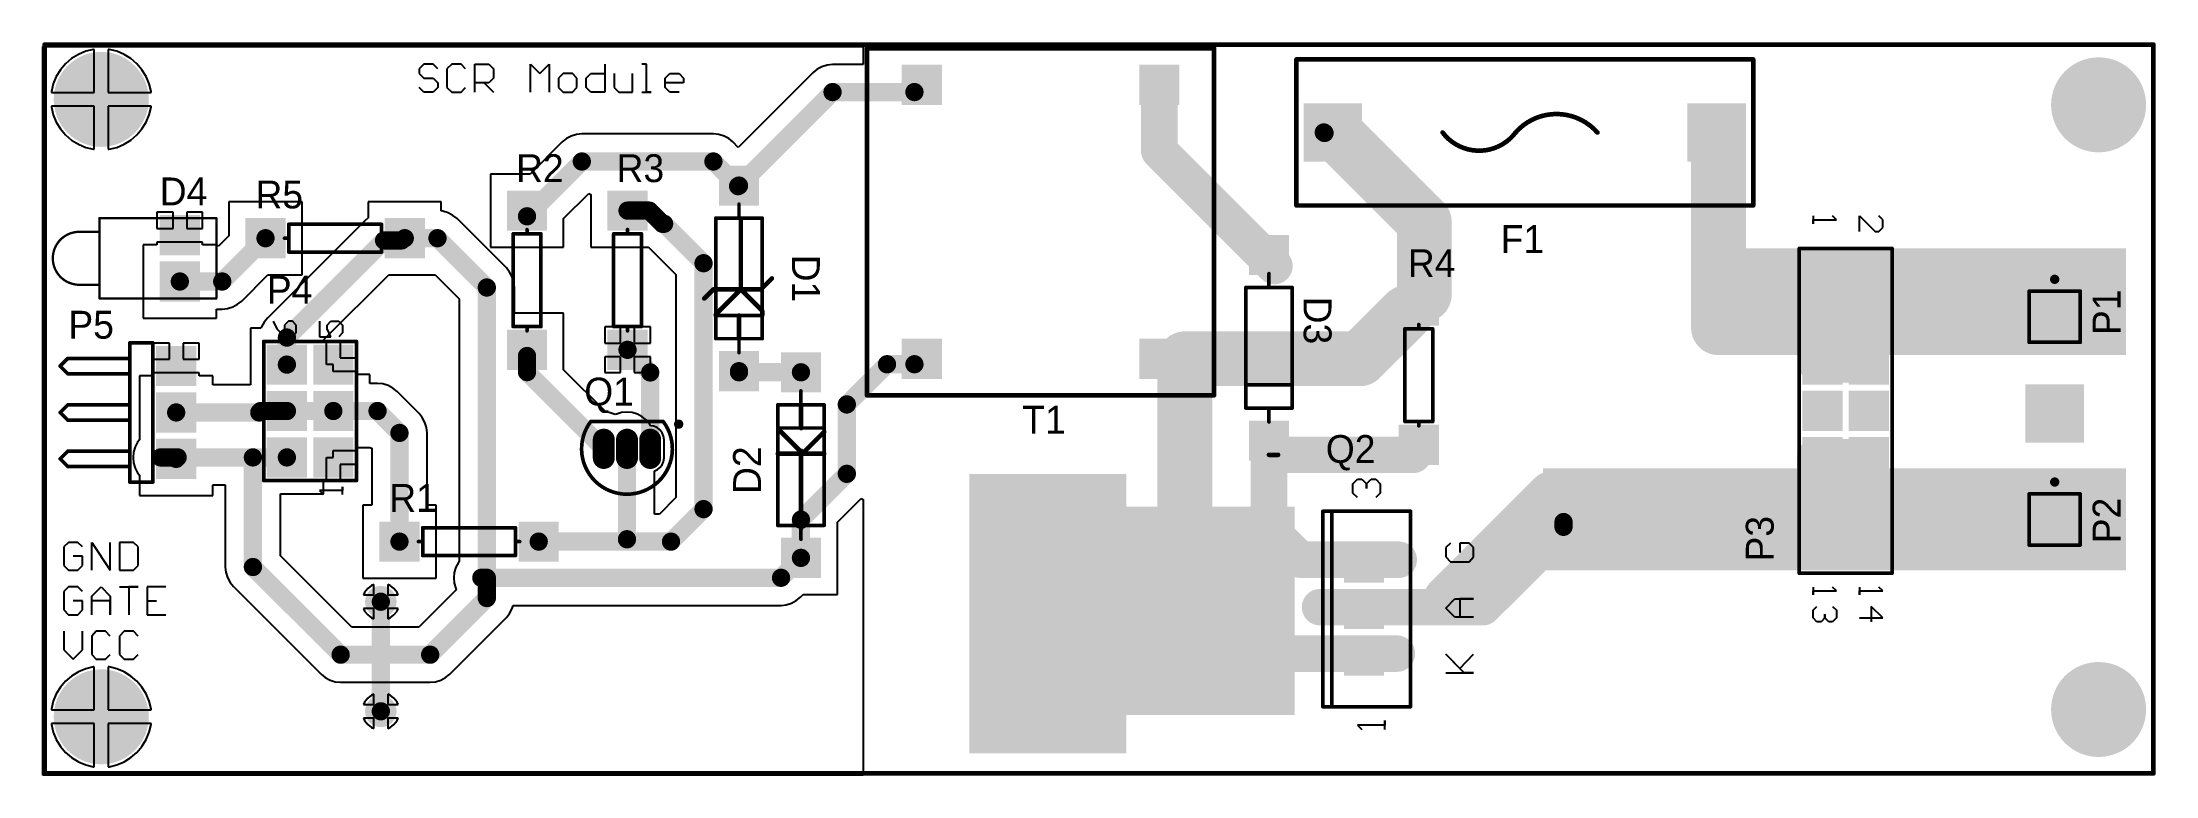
# Model space of a CAD drawing. Header units: millimetres. Extents: x 2 to 118, y 18 to 59.
import ezdxf

# ---------------------------------------------------------------- set-up
doc = ezdxf.new("R2010")
doc.units = ezdxf.units.MM
for name, color, linetype in [('BottomLayer', 5, 'Continuous'), ('BottomSolder', 6, 'Continuous'), ('Mechanical13', 56, 'Continuous'), ('Mechanical15', 56, 'Continuous'), ('MultiLayer', 9, 'Continuous'), ('TopLayer', 1, 'Continuous'), ('TopOverlay', 2, 'Continuous'), ('TopSolder', 216, 'Continuous')]:
    doc.layers.add(name, color=color, linetype=linetype)

msp = doc.modelspace()

# ---------------------------------------------------------------- texts
at = {"layer": 'TopOverlay'}
for s, p in [('R2', (27.9, 50.87)), ('R3', (33.4, 50.87)), ('D4', (8.4, 49.6)), ('R5', (13.64, 49.43)), ('F1', (81.78, 46.99)), ('R4', (76.7, 45.67)), ('P4', (14.26, 44.22)), ('P5', (3.4, 42.3)), ('Q1', (31.63, 38.64)), ('T1', (55.6, 37.1)), ('Q2', (72.21, 35.5)), ('R1', (20.96, 32.82))]:
    msp.add_text(s, height=1.524, dxfattribs=at).set_placement(p)
for s, rotation, p in [('D1', 270, (43, 46.9)), ('D3', 270, (71, 44.6)), ('P1', 90, (115.7, 42.5)), ('D2', 90, (41.3, 33.8)), ('P3', 90, (96.72, 30.1)), ('P2', 90, (115.7, 31.1))]:
    msp.add_text(s, height=1.524, rotation=rotation, dxfattribs=at).set_placement(p)

# ---------------------------------------------------------------- blocks, each defined once
blk = doc.blocks.new('DIODE_0_4_1')
at = {"layer": 'BottomLayer'}
for points in [[(-6.08, -1), (-4.08, -1), (-6.08, 1), (-4.08, 1)], [(4.08, -1), (6.08, -1), (4.08, 1), (6.08, 1)]]:
    blk.add_solid(points, dxfattribs=at)
at = {"layer": 'BottomSolder'}
for points in [[(-6.18, -1.1), (-3.98, -1.1), (-6.18, 1.1), (-3.98, 1.1)], [(3.98, -1.1), (6.18, -1.1), (3.98, 1.1), (6.18, 1.1)]]:
    blk.add_solid(points, dxfattribs=at)
at = {"layer": 'MultiLayer'}
for points in [[(-6.08, -1), (-4.08, -1), (-6.08, 1), (-4.08, 1)], [(4.08, -1), (6.08, -1), (4.08, 1), (6.08, 1)]]:
    blk.add_solid(points, dxfattribs=at)
at = {"layer": 'TopLayer'}
for points in [[(-6.08, -1), (-4.08, -1), (-6.08, 1), (-4.08, 1)], [(4.08, -1), (6.08, -1), (4.08, 1), (6.08, 1)]]:
    blk.add_solid(points, dxfattribs=at)
at = {"layer": 'TopOverlay', "const_width": 0.2}
for points in [[(-3.3, 1.27), (-3.3, -1.27)], [(-3.3, 1.27), (3.3, 1.27)], [(2.03, 1.27), (2.03, -1.27)], [(3.3, 1.27), (3.3, -1.27)], [(-4.06, 0), (-3.3, 0)], [(3.3, 0), (4.06, 0)], [(-3.3, -1.27), (3.3, -1.27)]]:
    blk.add_lwpolyline(points, dxfattribs=at)
at = {"layer": 'TopOverlay', "const_width": 0.1}
for points in [[(-3.35, 1.27, 1), (-3.25, 1.27, 1)], [(-3.35, 1.27, 1), (-3.25, 1.27, 1)], [(1.98, 1.27, 1), (2.08, 1.27, 1)], [(3.25, 1.27, 1), (3.35, 1.27, 1)], [(3.25, 1.27, 1), (3.35, 1.27, 1)], [(-4.11, 0, 1), (-4.01, 0, 1)], [(-3.35, 0, 1), (-3.25, 0, 1)], [(3.25, 0, 1), (3.35, 0, 1)], [(4.01, 0, 1), (4.11, 0, 1)], [(-3.35, -1.27, 1), (-3.25, -1.27, 1)], [(-3.35, -1.27, 1), (-3.25, -1.27, 1)], [(1.98, -1.27, 1), (2.08, -1.27, 1)], [(3.25, -1.27, 1), (3.35, -1.27, 1)], [(3.25, -1.27, 1), (3.35, -1.27, 1)]]:
    blk.add_lwpolyline(points, format="xyb", close=True, dxfattribs=at)
at = {"layer": 'TopSolder'}
for points in [[(-6.18, -1.1), (-3.98, -1.1), (-6.18, 1.1), (-3.98, 1.1)], [(3.98, -1.1), (6.18, -1.1), (3.98, 1.1), (6.18, 1.1)]]:
    blk.add_solid(points, dxfattribs=at)
blk = doc.blocks.new('DIODE_0_4_2')
at = {"layer": 'BottomLayer'}
for points in [[(-6.08, -1), (-4.08, -1), (-6.08, 1), (-4.08, 1)], [(4.08, -1), (6.08, -1), (4.08, 1), (6.08, 1)]]:
    blk.add_solid(points, dxfattribs=at)
at = {"layer": 'BottomSolder'}
for points in [[(-6.18, -1.1), (-3.98, -1.1), (-6.18, 1.1), (-3.98, 1.1)], [(3.98, -1.1), (6.18, -1.1), (3.98, 1.1), (6.18, 1.1)]]:
    blk.add_solid(points, dxfattribs=at)
at = {"layer": 'MultiLayer'}
for points in [[(-6.08, -1), (-4.08, -1), (-6.08, 1), (-4.08, 1)], [(4.08, -1), (6.08, -1), (4.08, 1), (6.08, 1)]]:
    blk.add_solid(points, dxfattribs=at)
at = {"layer": 'TopLayer'}
for points in [[(-6.08, -1), (-4.08, -1), (-6.08, 1), (-4.08, 1)], [(4.08, -1), (6.08, -1), (4.08, 1), (6.08, 1)]]:
    blk.add_solid(points, dxfattribs=at)
at = {"layer": 'TopOverlay', "const_width": 0.2}
for points in [[(-3.3, -1.27), (-3.3, 1.27)], [(3.3, 1.27), (-3.3, 1.27)], [(2.03, -1.27), (2.03, 1.27)], [(3.3, -1.27), (3.3, 1.27)], [(-3.3, 0), (-4.06, 0)], [(4.06, 0), (3.3, 0)], [(3.3, -1.27), (-3.3, -1.27)]]:
    blk.add_lwpolyline(points, dxfattribs=at)
at = {"layer": 'TopOverlay', "const_width": 0.1}
for points in [[(-3.35, 1.27, 1), (-3.25, 1.27, 1)], [(-3.35, 1.27, 1), (-3.25, 1.27, 1)], [(1.98, 1.27, 1), (2.08, 1.27, 1)], [(3.25, 1.27, 1), (3.35, 1.27, 1)], [(3.25, 1.27, 1), (3.35, 1.27, 1)], [(-4.11, 0, 1), (-4.01, 0, 1)], [(-3.35, 0, 1), (-3.25, 0, 1)], [(3.25, 0, 1), (3.35, 0, 1)], [(4.01, 0, 1), (4.11, 0, 1)], [(-3.35, -1.27, 1), (-3.25, -1.27, 1)], [(-3.35, -1.27, 1), (-3.25, -1.27, 1)], [(1.98, -1.27, 1), (2.08, -1.27, 1)], [(3.25, -1.27, 1), (3.35, -1.27, 1)], [(3.25, -1.27, 1), (3.35, -1.27, 1)]]:
    blk.add_lwpolyline(points, format="xyb", close=True, dxfattribs=at)
at = {"layer": 'TopSolder'}
for points in [[(-6.18, -1.1), (-3.98, -1.1), (-6.18, 1.1), (-3.98, 1.1)], [(3.98, -1.1), (6.18, -1.1), (3.98, 1.1), (6.18, 1.1)]]:
    blk.add_solid(points, dxfattribs=at)
blk = doc.blocks.new('DIODE_0_4_3')
at = {"layer": 'BottomLayer'}
for points in [[(-6.08, -1), (-4.08, -1), (-6.08, 1), (-4.08, 1)], [(4.08, -1), (6.08, -1), (4.08, 1), (6.08, 1)]]:
    blk.add_solid(points, dxfattribs=at)
at = {"layer": 'BottomSolder'}
for points in [[(-6.18, -1.1), (-3.98, -1.1), (-6.18, 1.1), (-3.98, 1.1)], [(3.98, -1.1), (6.18, -1.1), (3.98, 1.1), (6.18, 1.1)]]:
    blk.add_solid(points, dxfattribs=at)
at = {"layer": 'MultiLayer'}
for points in [[(-6.08, -1), (-4.08, -1), (-6.08, 1), (-4.08, 1)], [(4.08, -1), (6.08, -1), (4.08, 1), (6.08, 1)]]:
    blk.add_solid(points, dxfattribs=at)
at = {"layer": 'TopLayer'}
for points in [[(-6.08, -1), (-4.08, -1), (-6.08, 1), (-4.08, 1)], [(4.08, -1), (6.08, -1), (4.08, 1), (6.08, 1)]]:
    blk.add_solid(points, dxfattribs=at)
at = {"layer": 'TopOverlay', "const_width": 0.2}
for points in [[(3.3, 1.27), (-3.3, 1.27)], [(-3.3, -1.27), (-3.3, 1.27)], [(2.03, -1.27), (2.03, 1.27)], [(3.3, -1.27), (3.3, 1.27)], [(-3.3, 0), (-4.06, 0)], [(4.06, 0), (3.3, 0)], [(3.3, -1.27), (-3.3, -1.27)]]:
    blk.add_lwpolyline(points, dxfattribs=at)
at = {"layer": 'TopOverlay', "const_width": 0.1}
for points in [[(-3.35, 1.27, 1), (-3.25, 1.27, 1)], [(-3.35, 1.27, 1), (-3.25, 1.27, 1)], [(1.98, 1.27, 1), (2.08, 1.27, 1)], [(3.25, 1.27, 1), (3.35, 1.27, 1)], [(3.25, 1.27, 1), (3.35, 1.27, 1)], [(-4.11, 0, 1), (-4.01, 0, 1)], [(-3.35, 0, 1), (-3.25, 0, 1)], [(3.25, 0, 1), (3.35, 0, 1)], [(4.01, 0, 1), (4.11, 0, 1)], [(-3.35, -1.27, 1), (-3.25, -1.27, 1)], [(-3.35, -1.27, 1), (-3.25, -1.27, 1)], [(1.98, -1.27, 1), (2.08, -1.27, 1)], [(3.25, -1.27, 1), (3.35, -1.27, 1)], [(3.25, -1.27, 1), (3.35, -1.27, 1)]]:
    blk.add_lwpolyline(points, format="xyb", close=True, dxfattribs=at)
at = {"layer": 'TopSolder'}
for points in [[(-6.18, -1.1), (-3.98, -1.1), (-6.18, 1.1), (-3.98, 1.1)], [(3.98, -1.1), (6.18, -1.1), (3.98, 1.1), (6.18, 1.1)]]:
    blk.add_solid(points, dxfattribs=at)
blk = doc.blocks.new('F_______4')
at = {"layer": 'BottomLayer'}
for points in [[(0.5, -1.5), (3.5, -1.5), (0.5, 1.5), (3.5, 1.5)], [(21.5, -1.5), (24.5, -1.5), (21.5, 1.5), (24.5, 1.5)]]:
    blk.add_solid(points, dxfattribs=at)
at = {"layer": 'BottomSolder'}
for points in [[(0.4, -1.6), (3.6, -1.6), (0.4, 1.6), (3.6, 1.6)], [(21.4, -1.6), (24.6, -1.6), (21.4, 1.6), (24.6, 1.6)]]:
    blk.add_solid(points, dxfattribs=at)
at = {"layer": 'MultiLayer'}
for points in [[(0.5, -1.5), (3.5, -1.5), (0.5, 1.5), (3.5, 1.5)], [(21.5, -1.5), (24.5, -1.5), (21.5, 1.5), (24.5, 1.5)]]:
    blk.add_solid(points, dxfattribs=at)
at = {"layer": 'TopLayer'}
for points in [[(0.5, -1.5), (3.5, -1.5), (0.5, 1.5), (3.5, 1.5)], [(21.5, -1.5), (24.5, -1.5), (21.5, 1.5), (24.5, 1.5)]]:
    blk.add_solid(points, dxfattribs=at)
at = {"layer": 'TopOverlay', "const_width": 0.254}
for points in [[(0, 2), (0, 4)], [(0, 4), (25, 4)], [(25, 2), (25, 4)], [(0, -2), (0, 2)], [(25, -4), (25, 2)], [(25, -2), (25, 2)], [(0, -4), (0, -2)], [(0, -4), (25, -4)]]:
    blk.add_lwpolyline(points, dxfattribs=at)
at = {"layer": 'TopOverlay', "const_width": 0.127}
for points in [[(-0.06, 4, 1), (0.06, 4, 1)], [(-0.06, 4, 1), (0.06, 4, 1)], [(24.94, 4, 1), (25.06, 4, 1)], [(24.94, 4, 1), (25.06, 4, 1)], [(-0.06, 2, 1), (0.06, 2, 1)], [(-0.06, 2, 1), (0.06, 2, 1)], [(24.94, 2, 1), (25.06, 2, 1)], [(24.94, 2, 1), (25.06, 2, 1)], [(24.94, 2, 1), (25.06, 2, 1)], [(7.94, 0, 1), (8.06, 0, 1)], [(11.94, 0, 1), (12.06, 0, 1)], [(11.94, 0, 1), (12.06, 0, 1)], [(16.41, 0, 1), (16.54, 0, 1)], [(-0.06, -2, 1), (0.06, -2, 1)], [(-0.06, -2, 1), (0.06, -2, 1)], [(24.94, -2, 1), (25.06, -2, 1)], [(-0.06, -4, 1), (0.06, -4, 1)], [(-0.06, -4, 1), (0.06, -4, 1)], [(24.94, -4, 1), (25.06, -4, 1)], [(24.94, -4, 1), (25.06, -4, 1)]]:
    blk.add_lwpolyline(points, format="xyb", close=True, dxfattribs=at)
at = {"layer": 'TopOverlay', "const_width": 0.254}
for points in [[(12, 0, -0.500001), (8, 0)], [(12, 0, -0.4514), (16.47, 0)]]:
    blk.add_lwpolyline(points, format="xyb", dxfattribs=at)
at = {"layer": 'TopSolder'}
for points in [[(0.4, -1.6), (3.6, -1.6), (0.4, 1.6), (3.6, 1.6)], [(21.4, -1.6), (24.6, -1.6), (21.4, 1.6), (24.6, 1.6)]]:
    blk.add_solid(points, dxfattribs=at)
blk = doc.blocks.new('PIN1_5')
at = {"layer": 'BottomLayer'}
blk.add_solid([(-1.5, -1.5), (1.5, -1.5), (-1.5, 1.5), (1.5, 1.5)], dxfattribs=at)
at = {"layer": 'BottomSolder'}
blk.add_solid([(-1.6, -1.6), (1.6, -1.6), (-1.6, 1.6), (1.6, 1.6)], dxfattribs=at)
at = {"layer": 'MultiLayer'}
blk.add_solid([(-1.5, -1.5), (1.5, -1.5), (-1.5, 1.5), (1.5, 1.5)], dxfattribs=at)
at = {"layer": 'TopLayer'}
blk.add_solid([(-1.5, -1.5), (1.5, -1.5), (-1.5, 1.5), (1.5, 1.5)], dxfattribs=at)
at = {"layer": 'TopOverlay', "const_width": 0.2}
for points in [[(-1.4, 1.4), (1.4, 1.4)], [(-1.4, -1.4), (-1.4, 1.4)], [(1.4, -1.4), (1.4, 1.4)], [(-1.4, -1.4), (1.4, -1.4)]]:
    blk.add_lwpolyline(points, dxfattribs=at)
at = {"layer": 'TopOverlay'}
for points, const_width in [([(-1.45, 1.4, 1), (-1.35, 1.4, 1)], 0.1), ([(-1.45, 1.4, 1), (-1.35, 1.4, 1)], 0.1), ([(0.13, 2.05, 1), (-0.13, 2.05, 1)], 0.25), ([(-0.19, 2.05, 1), (-0.06, 2.05, 1)], 0.125), ([(0.06, 2.05, 1), (0.19, 2.05, 1)], 0.125), ([(1.35, 1.4, 1), (1.45, 1.4, 1)], 0.1), ([(1.35, 1.4, 1), (1.45, 1.4, 1)], 0.1), ([(-1.45, -1.4, 1), (-1.35, -1.4, 1)], 0.1), ([(-1.45, -1.4, 1), (-1.35, -1.4, 1)], 0.1), ([(1.35, -1.4, 1), (1.45, -1.4, 1)], 0.1), ([(1.35, -1.4, 1), (1.45, -1.4, 1)], 0.1)]:
    blk.add_lwpolyline(points, format="xyb", close=True, dxfattribs=dict(at, const_width=const_width))
at = {"layer": 'TopSolder'}
blk.add_solid([(-1.6, -1.6), (1.6, -1.6), (-1.6, 1.6), (1.6, 1.6)], dxfattribs=at)
blk = doc.blocks.new('PIN1_6')
at = {"layer": 'BottomLayer'}
blk.add_solid([(-1.5, -1.5), (1.5, -1.5), (-1.5, 1.5), (1.5, 1.5)], dxfattribs=at)
at = {"layer": 'BottomSolder'}
blk.add_solid([(-1.6, -1.6), (1.6, -1.6), (-1.6, 1.6), (1.6, 1.6)], dxfattribs=at)
at = {"layer": 'MultiLayer'}
blk.add_solid([(-1.5, -1.5), (1.5, -1.5), (-1.5, 1.5), (1.5, 1.5)], dxfattribs=at)
at = {"layer": 'TopLayer'}
blk.add_solid([(-1.5, -1.5), (1.5, -1.5), (-1.5, 1.5), (1.5, 1.5)], dxfattribs=at)
at = {"layer": 'TopOverlay', "const_width": 0.2}
for points in [[(-1.4, 1.4), (1.4, 1.4)], [(-1.4, -1.4), (-1.4, 1.4)], [(1.4, -1.4), (1.4, 1.4)], [(-1.4, -1.4), (1.4, -1.4)]]:
    blk.add_lwpolyline(points, dxfattribs=at)
at = {"layer": 'TopOverlay'}
for points, const_width in [([(-1.45, 1.4, 1), (-1.35, 1.4, 1)], 0.1), ([(-1.45, 1.4, 1), (-1.35, 1.4, 1)], 0.1), ([(0.13, 2.05, 1), (-0.13, 2.05, 1)], 0.25), ([(-0.19, 2.05, 1), (-0.06, 2.05, 1)], 0.125), ([(0.06, 2.05, 1), (0.19, 2.05, 1)], 0.125), ([(1.35, 1.4, 1), (1.45, 1.4, 1)], 0.1), ([(1.35, 1.4, 1), (1.45, 1.4, 1)], 0.1), ([(-1.45, -1.4, 1), (-1.35, -1.4, 1)], 0.1), ([(-1.45, -1.4, 1), (-1.35, -1.4, 1)], 0.1), ([(1.35, -1.4, 1), (1.45, -1.4, 1)], 0.1), ([(1.35, -1.4, 1), (1.45, -1.4, 1)], 0.1)]:
    blk.add_lwpolyline(points, format="xyb", close=True, dxfattribs=dict(at, const_width=const_width))
at = {"layer": 'TopSolder'}
blk.add_solid([(-1.6, -1.6), (1.6, -1.6), (-1.6, 1.6), (1.6, 1.6)], dxfattribs=at)
blk = doc.blocks.new('HDR2X7_7')
at = {"layer": 'BottomLayer'}
for points in [[(-1, 1.54), (1, 1.54), (-1, 3.54), (1, 3.54)], [(1.54, 1.54), (3.54, 1.54), (1.54, 3.54), (3.54, 3.54)], [(4.08, 1.54), (6.08, 1.54), (4.08, 3.54), (6.08, 3.54)], [(6.62, 1.54), (8.62, 1.54), (6.62, 3.54), (8.62, 3.54)], [(9.16, 1.54), (11.16, 1.54), (9.16, 3.54), (11.16, 3.54)], [(11.7, 1.54), (13.7, 1.54), (11.7, 3.54), (13.7, 3.54)], [(14.24, 1.54), (16.24, 1.54), (14.24, 3.54), (16.24, 3.54)], [(-1, -1), (1, -1), (-1, 1), (1, 1)], [(1.54, -1), (3.54, -1), (1.54, 1), (3.54, 1)], [(4.08, -1), (6.08, -1), (4.08, 1), (6.08, 1)], [(6.62, -1), (8.62, -1), (6.62, 1), (8.62, 1)], [(9.16, -1), (11.16, -1), (9.16, 1), (11.16, 1)], [(11.7, -1), (13.7, -1), (11.7, 1), (13.7, 1)], [(14.24, -1), (16.24, -1), (14.24, 1), (16.24, 1)]]:
    blk.add_solid(points, dxfattribs=at)
at = {"layer": 'BottomSolder'}
for points in [[(-1.1, 1.44), (1.1, 1.44), (-1.1, 3.64), (1.1, 3.64)], [(1.44, 1.44), (3.64, 1.44), (1.44, 3.64), (3.64, 3.64)], [(3.98, 1.44), (6.18, 1.44), (3.98, 3.64), (6.18, 3.64)], [(6.52, 1.44), (8.72, 1.44), (6.52, 3.64), (8.72, 3.64)], [(9.06, 1.44), (11.26, 1.44), (9.06, 3.64), (11.26, 3.64)], [(11.6, 1.44), (13.8, 1.44), (11.6, 3.64), (13.8, 3.64)], [(14.14, 1.44), (16.34, 1.44), (14.14, 3.64), (16.34, 3.64)], [(-1.1, -1.1), (1.1, -1.1), (-1.1, 1.1), (1.1, 1.1)], [(1.44, -1.1), (3.64, -1.1), (1.44, 1.1), (3.64, 1.1)], [(3.98, -1.1), (6.18, -1.1), (3.98, 1.1), (6.18, 1.1)], [(6.52, -1.1), (8.72, -1.1), (6.52, 1.1), (8.72, 1.1)], [(9.06, -1.1), (11.26, -1.1), (9.06, 1.1), (11.26, 1.1)], [(11.6, -1.1), (13.8, -1.1), (11.6, 1.1), (13.8, 1.1)], [(14.14, -1.1), (16.34, -1.1), (14.14, 1.1), (16.34, 1.1)]]:
    blk.add_solid(points, dxfattribs=at)
at = {"layer": 'MultiLayer'}
for points in [[(-1, 1.54), (1, 1.54), (-1, 3.54), (1, 3.54)], [(1.54, 1.54), (3.54, 1.54), (1.54, 3.54), (3.54, 3.54)], [(4.08, 1.54), (6.08, 1.54), (4.08, 3.54), (6.08, 3.54)], [(6.62, 1.54), (8.62, 1.54), (6.62, 3.54), (8.62, 3.54)], [(9.16, 1.54), (11.16, 1.54), (9.16, 3.54), (11.16, 3.54)], [(11.7, 1.54), (13.7, 1.54), (11.7, 3.54), (13.7, 3.54)], [(14.24, 1.54), (16.24, 1.54), (14.24, 3.54), (16.24, 3.54)], [(-1, -1), (1, -1), (-1, 1), (1, 1)], [(1.54, -1), (3.54, -1), (1.54, 1), (3.54, 1)], [(4.08, -1), (6.08, -1), (4.08, 1), (6.08, 1)], [(6.62, -1), (8.62, -1), (6.62, 1), (8.62, 1)], [(9.16, -1), (11.16, -1), (9.16, 1), (11.16, 1)], [(11.7, -1), (13.7, -1), (11.7, 1), (13.7, 1)], [(14.24, -1), (16.24, -1), (14.24, 1), (16.24, 1)]]:
    blk.add_solid(points, dxfattribs=at)
at = {"layer": 'TopLayer'}
for points in [[(-1, 1.54), (1, 1.54), (-1, 3.54), (1, 3.54)], [(1.54, 1.54), (3.54, 1.54), (1.54, 3.54), (3.54, 3.54)], [(4.08, 1.54), (6.08, 1.54), (4.08, 3.54), (6.08, 3.54)], [(6.62, 1.54), (8.62, 1.54), (6.62, 3.54), (8.62, 3.54)], [(9.16, 1.54), (11.16, 1.54), (9.16, 3.54), (11.16, 3.54)], [(11.7, 1.54), (13.7, 1.54), (11.7, 3.54), (13.7, 3.54)], [(14.24, 1.54), (16.24, 1.54), (14.24, 3.54), (16.24, 3.54)], [(-1, -1), (1, -1), (-1, 1), (1, 1)], [(1.54, -1), (3.54, -1), (1.54, 1), (3.54, 1)], [(4.08, -1), (6.08, -1), (4.08, 1), (6.08, 1)], [(6.62, -1), (8.62, -1), (6.62, 1), (8.62, 1)], [(9.16, -1), (11.16, -1), (9.16, 1), (11.16, 1)], [(11.7, -1), (13.7, -1), (11.7, 1), (13.7, 1)], [(14.24, -1), (16.24, -1), (14.24, 1), (16.24, 1)]]:
    blk.add_solid(points, dxfattribs=at)
at = {"layer": 'TopOverlay'}
for p, q in [((-2.84, 3.3), (-3.05, 3.09)), ((-3.05, 2.03), (-2.2, 2.88)), ((-2.41, 3.3), (-2.84, 3.3)), ((-2.2, 3.09), (-2.41, 3.3)), ((-2.2, 2.88), (-2.2, 3.09)), ((17.48, 3.3), (17.27, 3.09)), ((17.48, 2.03), (17.48, 3.3)), ((18.96, 3.3), (18.33, 2.67)), ((18.33, 2.67), (19.18, 2.67)), ((18.96, 2.03), (18.96, 3.3)), ((-2.2, 2.03), (-3.05, 2.03)), ((17.27, 2.03), (17.7, 2.03)), ((17.7, 2.03), (17.48, 2.03)), ((-2.84, 0.76), (-3.05, 0.55)), ((-2.84, -0.51), (-2.84, 0.76)), ((17.48, 0.76), (17.27, 0.55)), ((17.48, -0.51), (17.48, 0.76)), ((18.33, 0.55), (18.54, 0.76)), ((18.54, 0.76), (18.96, 0.76)), ((18.96, 0.13), (18.75, 0.13)), ((18.75, 0.13), (18.96, 0.13)), ((18.96, 0.76), (19.18, 0.55)), ((19.18, 0.34), (18.96, 0.13)), ((18.96, 0.13), (19.18, -0.08)), ((19.18, 0.55), (19.18, 0.34)), ((-3.05, -0.51), (-2.62, -0.51)), ((-2.62, -0.51), (-2.84, -0.51)), ((17.27, -0.51), (17.7, -0.51)), ((17.7, -0.51), (17.48, -0.51)), ((18.54, -0.51), (18.33, -0.3)), ((18.96, -0.51), (18.54, -0.51)), ((19.18, -0.3), (18.96, -0.51)), ((19.18, -0.08), (19.18, -0.3))]:
    blk.add_line(p, q, dxfattribs=at)
at = {"layer": 'TopOverlay', "const_width": 0.2}
for points in [[(16.51, 3.81), (-1.27, 3.81)], [(-1.27, -1.27), (-1.27, 3.81)], [(16.51, -1.27), (16.51, 3.81)], [(16.51, -1.27), (-1.27, -1.27)]]:
    blk.add_lwpolyline(points, dxfattribs=at)
at = {"layer": 'TopOverlay', "const_width": 0.1}
for points in [[(-1.32, 3.81, 1), (-1.22, 3.81, 1)], [(-1.32, 3.81, 1), (-1.22, 3.81, 1)], [(16.46, 3.81, 1), (16.56, 3.81, 1)], [(16.46, 3.81, 1), (16.56, 3.81, 1)], [(-1.32, -1.27, 1), (-1.22, -1.27, 1)], [(-1.32, -1.27, 1), (-1.22, -1.27, 1)], [(16.46, -1.27, 1), (16.56, -1.27, 1)], [(16.46, -1.27, 1), (16.56, -1.27, 1)]]:
    blk.add_lwpolyline(points, format="xyb", close=True, dxfattribs=at)
at = {"layer": 'TopSolder'}
for points in [[(-1.1, 1.44), (1.1, 1.44), (-1.1, 3.64), (1.1, 3.64)], [(1.44, 1.44), (3.64, 1.44), (1.44, 3.64), (3.64, 3.64)], [(3.98, 1.44), (6.18, 1.44), (3.98, 3.64), (6.18, 3.64)], [(6.52, 1.44), (8.72, 1.44), (6.52, 3.64), (8.72, 3.64)], [(9.06, 1.44), (11.26, 1.44), (9.06, 3.64), (11.26, 3.64)], [(11.6, 1.44), (13.8, 1.44), (11.6, 3.64), (13.8, 3.64)], [(14.14, 1.44), (16.34, 1.44), (14.14, 3.64), (16.34, 3.64)], [(-1.1, -1.1), (1.1, -1.1), (-1.1, 1.1), (1.1, 1.1)], [(1.44, -1.1), (3.64, -1.1), (1.44, 1.1), (3.64, 1.1)], [(3.98, -1.1), (6.18, -1.1), (3.98, 1.1), (6.18, 1.1)], [(6.52, -1.1), (8.72, -1.1), (6.52, 1.1), (8.72, 1.1)], [(9.06, -1.1), (11.26, -1.1), (9.06, 1.1), (11.26, 1.1)], [(11.6, -1.1), (13.8, -1.1), (11.6, 1.1), (13.8, 1.1)], [(14.14, -1.1), (16.34, -1.1), (14.14, 1.1), (16.34, 1.1)]]:
    blk.add_solid(points, dxfattribs=at)
blk = doc.blocks.new('HDR2X3_8')
at = {"layer": 'BottomLayer'}
for points in [[(-1, 1.54), (1, 1.54), (-1, 3.54), (1, 3.54)], [(1.54, 1.54), (3.54, 1.54), (1.54, 3.54), (3.54, 3.54)], [(4.08, 1.54), (6.08, 1.54), (4.08, 3.54), (6.08, 3.54)], [(-1, -1), (1, -1), (-1, 1), (1, 1)], [(1.54, -1), (3.54, -1), (1.54, 1), (3.54, 1)], [(4.08, -1), (6.08, -1), (4.08, 1), (6.08, 1)]]:
    blk.add_solid(points, dxfattribs=at)
at = {"layer": 'BottomSolder'}
for points in [[(-1.1, 1.44), (1.1, 1.44), (-1.1, 3.64), (1.1, 3.64)], [(1.44, 1.44), (3.64, 1.44), (1.44, 3.64), (3.64, 3.64)], [(3.98, 1.44), (6.18, 1.44), (3.98, 3.64), (6.18, 3.64)], [(-1.1, -1.1), (1.1, -1.1), (-1.1, 1.1), (1.1, 1.1)], [(1.44, -1.1), (3.64, -1.1), (1.44, 1.1), (3.64, 1.1)], [(3.98, -1.1), (6.18, -1.1), (3.98, 1.1), (6.18, 1.1)]]:
    blk.add_solid(points, dxfattribs=at)
at = {"layer": 'MultiLayer'}
for points in [[(-1, 1.54), (1, 1.54), (-1, 3.54), (1, 3.54)], [(1.54, 1.54), (3.54, 1.54), (1.54, 3.54), (3.54, 3.54)], [(4.08, 1.54), (6.08, 1.54), (4.08, 3.54), (6.08, 3.54)], [(-1, -1), (1, -1), (-1, 1), (1, 1)], [(1.54, -1), (3.54, -1), (1.54, 1), (3.54, 1)], [(4.08, -1), (6.08, -1), (4.08, 1), (6.08, 1)]]:
    blk.add_solid(points, dxfattribs=at)
at = {"layer": 'TopLayer'}
for points in [[(-1, 1.54), (1, 1.54), (-1, 3.54), (1, 3.54)], [(1.54, 1.54), (3.54, 1.54), (1.54, 3.54), (3.54, 3.54)], [(4.08, 1.54), (6.08, 1.54), (4.08, 3.54), (6.08, 3.54)], [(-1, -1), (1, -1), (-1, 1), (1, 1)], [(1.54, -1), (3.54, -1), (1.54, 1), (3.54, 1)], [(4.08, -1), (6.08, -1), (4.08, 1), (6.08, 1)]]:
    blk.add_solid(points, dxfattribs=at)
at = {"layer": 'TopOverlay'}
for p, q in [((7.03, 3.09), (6.6, 2.67)), ((6.6, 2.67), (6.6, 2.24)), ((7.24, 2.67), (6.6, 2.67)), ((7.45, 3.3), (7.03, 3.09)), ((7.45, 2.46), (7.24, 2.67)), ((7.45, 2.24), (7.45, 2.46)), ((6.6, 2.24), (6.82, 2.03)), ((6.82, 2.03), (7.24, 2.03)), ((7.24, 2.03), (7.45, 2.24)), ((-1.82, 0.76), (-2.03, 0.55)), ((-1.82, -0.51), (-1.82, 0.76)), ((7.45, 0.76), (6.6, 0.76)), ((6.6, 0.76), (6.6, 0.13)), ((6.6, 0.13), (7.03, 0.34)), ((7.03, 0.34), (7.24, 0.34)), ((7.24, 0.34), (7.45, 0.13)), ((7.45, 0.13), (7.45, -0.3)), ((-2.03, -0.51), (-1.61, -0.51)), ((-1.61, -0.51), (-1.82, -0.51)), ((6.82, -0.51), (6.6, -0.3)), ((7.24, -0.51), (6.82, -0.51)), ((7.45, -0.3), (7.24, -0.51))]:
    blk.add_line(p, q, dxfattribs=at)
at = {"layer": 'TopOverlay', "const_width": 0.2}
for points in [[(-1.27, 3.81), (6.35, 3.81)], [(-1.27, 3.81), (-1.27, -1.27)], [(6.35, 3.81), (6.35, -1.27)], [(-1.27, -1.27), (6.35, -1.27)], [(1.48, -1.27), (6.35, -1.27)]]:
    blk.add_lwpolyline(points, dxfattribs=at)
at = {"layer": 'TopOverlay', "const_width": 0.1}
for points in [[(-1.32, 3.81, 1), (-1.22, 3.81, 1)], [(-1.32, 3.81, 1), (-1.22, 3.81, 1)], [(6.3, 3.81, 1), (6.4, 3.81, 1)], [(6.3, 3.81, 1), (6.4, 3.81, 1)], [(-1.32, -1.27, 1), (-1.22, -1.27, 1)], [(-1.32, -1.27, 1), (-1.22, -1.27, 1)], [(1.43, -1.27, 1), (1.53, -1.27, 1)], [(6.3, -1.27, 1), (6.4, -1.27, 1)], [(6.3, -1.27, 1), (6.4, -1.27, 1)], [(6.3, -1.27, 1), (6.4, -1.27, 1)]]:
    blk.add_lwpolyline(points, format="xyb", close=True, dxfattribs=at)
at = {"layer": 'TopSolder'}
for points in [[(-1.1, 1.44), (1.1, 1.44), (-1.1, 3.64), (1.1, 3.64)], [(1.44, 1.44), (3.64, 1.44), (1.44, 3.64), (3.64, 3.64)], [(3.98, 1.44), (6.18, 1.44), (3.98, 3.64), (6.18, 3.64)], [(-1.1, -1.1), (1.1, -1.1), (-1.1, 1.1), (1.1, 1.1)], [(1.44, -1.1), (3.64, -1.1), (1.44, 1.1), (3.64, 1.1)], [(3.98, -1.1), (6.18, -1.1), (3.98, 1.1), (6.18, 1.1)]]:
    blk.add_solid(points, dxfattribs=at)
blk = doc.blocks.new('TO_92A_9')
at = {"layer": 'BottomLayer', "const_width": 1}
for points in [[(0.5, 1.27), (-0.5, 1.27)], [(0.5, 0), (-0.5, 0)], [(0.5, -1.27), (-0.5, -1.27)]]:
    blk.add_lwpolyline(points, dxfattribs=at)
at = {"layer": 'BottomLayer', "const_width": 0.5}
for points in [[(-0.75, 1.27, 1), (-0.25, 1.27, 1)], [(0.25, 1.27, 1), (0.75, 1.27, 1)], [(-0.75, 0, 1), (-0.25, 0, 1)], [(0.25, 0, 1), (0.75, 0, 1)], [(-0.75, -1.27, 1), (-0.25, -1.27, 1)], [(0.25, -1.27, 1), (0.75, -1.27, 1)]]:
    blk.add_lwpolyline(points, format="xyb", close=True, dxfattribs=at)
at = {"layer": 'BottomSolder', "const_width": 1.2}
for points in [[(0.5, 1.27), (-0.5, 1.27)], [(0.5, 0), (-0.5, 0)], [(0.5, -1.27), (-0.5, -1.27)]]:
    blk.add_lwpolyline(points, dxfattribs=at)
at = {"layer": 'BottomSolder', "const_width": 0.602}
for points in [[(-0.8, 1.27, 1), (-0.2, 1.27, 1)], [(0.2, 1.27, 1), (0.8, 1.27, 1)], [(-0.8, 0, 1), (-0.2, 0, 1)], [(0.2, 0, 1), (0.8, 0, 1)], [(-0.8, -1.27, 1), (-0.2, -1.27, 1)], [(0.2, -1.27, 1), (0.8, -1.27, 1)]]:
    blk.add_lwpolyline(points, format="xyb", close=True, dxfattribs=at)
at = {"layer": 'Mechanical13', "const_width": 0.1}
blk.add_lwpolyline([(1.5, -1.98, -2.01215), (1.5, 1.98)], format="xyb", dxfattribs=at)
blk.add_lwpolyline([(1.5, 1.98), (1.5, -1.98)], dxfattribs=at)
at = {"layer": 'Mechanical13', "const_width": 0.05}
for points in [[(1.48, 1.98, 1), (1.53, 1.98, 1)], [(1.48, 1.98, 1), (1.53, 1.98, 1)], [(1.48, -1.98, 1), (1.53, -1.98, 1)], [(1.48, -1.98, 1), (1.53, -1.98, 1)]]:
    blk.add_lwpolyline(points, format="xyb", close=True, dxfattribs=at)
at = {"layer": 'Mechanical15', "const_width": 0.1}
for points in [[(-0.5, 0), (0.5, 0)], [(0, 0.5), (0, -0.5)]]:
    blk.add_lwpolyline(points, dxfattribs=at)
at = {"layer": 'Mechanical15', "const_width": 0.05}
for points in [[(-0.52, 0, 1), (-0.47, 0, 1)], [(-0.03, 0.5, 1), (0.02, 0.5, 1)], [(0.48, 0, 1), (0.53, 0, 1)], [(-0.03, -0.5, 1), (0.02, -0.5, 1)]]:
    blk.add_lwpolyline(points, format="xyb", close=True, dxfattribs=at)
at = {"layer": 'MultiLayer', "const_width": 1}
for points in [[(0.5, 1.27), (-0.5, 1.27)], [(0.5, 0), (-0.5, 0)], [(0.5, -1.27), (-0.5, -1.27)]]:
    blk.add_lwpolyline(points, dxfattribs=at)
at = {"layer": 'MultiLayer', "const_width": 0.5}
for points in [[(-0.75, 1.27, 1), (-0.25, 1.27, 1)], [(0.25, 1.27, 1), (0.75, 1.27, 1)], [(-0.75, 0, 1), (-0.25, 0, 1)], [(0.25, 0, 1), (0.75, 0, 1)], [(-0.75, -1.27, 1), (-0.25, -1.27, 1)], [(0.25, -1.27, 1), (0.75, -1.27, 1)]]:
    blk.add_lwpolyline(points, format="xyb", close=True, dxfattribs=at)
at = {"layer": 'TopLayer', "const_width": 1}
for points in [[(0.5, 1.27), (-0.5, 1.27)], [(0.5, 0), (-0.5, 0)], [(0.5, -1.27), (-0.5, -1.27)]]:
    blk.add_lwpolyline(points, dxfattribs=at)
at = {"layer": 'TopLayer', "const_width": 0.5}
for points in [[(-0.75, 1.27, 1), (-0.25, 1.27, 1)], [(0.25, 1.27, 1), (0.75, 1.27, 1)], [(-0.75, 0, 1), (-0.25, 0, 1)], [(0.25, 0, 1), (0.75, 0, 1)], [(-0.75, -1.27, 1), (-0.25, -1.27, 1)], [(0.25, -1.27, 1), (0.75, -1.27, 1)]]:
    blk.add_lwpolyline(points, format="xyb", close=True, dxfattribs=at)
at = {"layer": 'TopOverlay', "const_width": 0.2}
blk.add_lwpolyline([(1.5, -1.98, -2.01215), (1.5, 1.98)], format="xyb", dxfattribs=at)
blk.add_lwpolyline([(1.5, 1.98), (1.5, -1.98)], dxfattribs=at)
at = {"layer": 'TopOverlay'}
for points, const_width in [([(1.45, 1.98, 1), (1.55, 1.98, 1)], 0.1), ([(1.45, 1.98, 1), (1.55, 1.98, 1)], 0.1), ([(1.45, -1.98, 1), (1.55, -1.98, 1)], 0.1), ([(1.45, -1.98, 1), (1.55, -1.98, 1)], 0.1), ([(1.48, -2.83, 1), (1.22, -2.83, 1)], 0.25), ([(1.16, -2.83, 1), (1.29, -2.83, 1)], 0.125), ([(1.41, -2.83, 1), (1.54, -2.83, 1)], 0.125)]:
    blk.add_lwpolyline(points, format="xyb", close=True, dxfattribs=dict(at, const_width=const_width))
at = {"layer": 'TopSolder', "const_width": 1.2}
for points in [[(0.5, 1.27), (-0.5, 1.27)], [(0.5, 0), (-0.5, 0)], [(0.5, -1.27), (-0.5, -1.27)]]:
    blk.add_lwpolyline(points, dxfattribs=at)
at = {"layer": 'TopSolder', "const_width": 0.602}
for points in [[(-0.8, 1.27, 1), (-0.2, 1.27, 1)], [(0.2, 1.27, 1), (0.8, 1.27, 1)], [(-0.8, 0, 1), (-0.2, 0, 1)], [(0.2, 0, 1), (0.8, 0, 1)], [(-0.8, -1.27, 1), (-0.2, -1.27, 1)], [(0.2, -1.27, 1), (0.8, -1.27, 1)]]:
    blk.add_lwpolyline(points, format="xyb", close=True, dxfattribs=at)
blk = doc.blocks.new('TO_220_AB_10')
at = {"layer": 'BottomLayer'}
for points in [[(-3.54, -1), (-1.54, -1), (-3.54, 1), (-1.54, 1)], [(-1, -1), (1, -1), (-1, 1), (1, 1)], [(1.54, -1), (3.54, -1), (1.54, 1), (3.54, 1)]]:
    blk.add_solid(points, dxfattribs=at)
at = {"layer": 'BottomSolder'}
for points in [[(-3.64, -1.1), (-1.44, -1.1), (-3.64, 1.1), (-1.44, 1.1)], [(-1.1, -1.1), (1.1, -1.1), (-1.1, 1.1), (1.1, 1.1)], [(1.44, -1.1), (3.64, -1.1), (1.44, 1.1), (3.64, 1.1)]]:
    blk.add_solid(points, dxfattribs=at)
at = {"layer": 'MultiLayer'}
for points in [[(-3.54, -1), (-1.54, -1), (-3.54, 1), (-1.54, 1)], [(-1, -1), (1, -1), (-1, 1), (1, 1)], [(1.54, -1), (3.54, -1), (1.54, 1), (3.54, 1)]]:
    blk.add_solid(points, dxfattribs=at)
at = {"layer": 'TopLayer'}
for points in [[(-3.54, -1), (-1.54, -1), (-3.54, 1), (-1.54, 1)], [(-1, -1), (1, -1), (-1, 1), (1, 1)], [(1.54, -1), (3.54, -1), (1.54, 1), (3.54, 1)]]:
    blk.add_solid(points, dxfattribs=at)
at = {"layer": 'TopOverlay'}
for p, q in [((-6.35, 0.36), (-6.6, 0.11)), ((-6.35, -1.14), (-6.35, 0.36)), ((6.1, 0.36), (6.35, 0.61)), ((6.35, 0.61), (6.85, 0.61)), ((6.85, 0.61), (7.1, 0.36)), ((7.1, 0.11), (6.85, -0.14)), ((7.1, 0.36), (7.1, 0.11)), ((-6.6, -1.14), (-6.1, -1.14)), ((-6.1, -1.14), (-6.35, -1.14)), ((6.35, -0.89), (6.1, -0.64)), ((6.85, -0.89), (6.35, -0.89)), ((6.85, -0.14), (6.6, -0.14)), ((6.6, -0.14), (6.85, -0.14)), ((6.85, -0.14), (7.1, -0.39)), ((7.1, -0.64), (6.85, -0.89)), ((7.1, -0.39), (7.1, -0.64))]:
    blk.add_line(p, q, dxfattribs=at)
at = {"layer": 'TopOverlay', "const_width": 0.2}
for points in [[(-5.35, 2.25), (-5.35, -2.55)], [(-5.35, 2.25), (5.35, 2.25)], [(5.35, 2.25), (5.35, -2.55)], [(-5.35, 1.75), (5.35, 1.75)], [(-5.35, -2.55), (5.35, -2.55)]]:
    blk.add_lwpolyline(points, dxfattribs=at)
at = {"layer": 'TopOverlay', "const_width": 0.1}
for points in [[(-5.4, 2.25, 1), (-5.3, 2.25, 1)], [(-5.4, 2.25, 1), (-5.3, 2.25, 1)], [(5.3, 2.25, 1), (5.4, 2.25, 1)], [(5.3, 2.25, 1), (5.4, 2.25, 1)], [(-5.4, 1.75, 1), (-5.3, 1.75, 1)], [(5.3, 1.75, 1), (5.4, 1.75, 1)], [(-5.4, -2.55, 1), (-5.3, -2.55, 1)], [(-5.4, -2.55, 1), (-5.3, -2.55, 1)], [(5.3, -2.55, 1), (5.4, -2.55, 1)], [(5.3, -2.55, 1), (5.4, -2.55, 1)]]:
    blk.add_lwpolyline(points, format="xyb", close=True, dxfattribs=at)
at = {"layer": 'TopSolder'}
for points in [[(-3.64, -1.1), (-1.44, -1.1), (-3.64, 1.1), (-1.44, 1.1)], [(-1.1, -1.1), (1.1, -1.1), (-1.1, 1.1), (1.1, 1.1)], [(1.44, -1.1), (3.64, -1.1), (1.44, 1.1), (3.64, 1.1)]]:
    blk.add_solid(points, dxfattribs=at)
blk = doc.blocks.new('AXIAL_0_3_11')
at = {"layer": 'BottomLayer'}
for points in [[(-4.81, -1), (-2.81, -1), (-4.81, 1), (-2.81, 1)], [(2.81, -1), (4.81, -1), (2.81, 1), (4.81, 1)]]:
    blk.add_solid(points, dxfattribs=at)
at = {"layer": 'BottomSolder'}
for points in [[(-4.91, -1.1), (-2.71, -1.1), (-4.91, 1.1), (-2.71, 1.1)], [(2.71, -1.1), (4.91, -1.1), (2.71, 1.1), (4.91, 1.1)]]:
    blk.add_solid(points, dxfattribs=at)
at = {"layer": 'MultiLayer'}
for points in [[(-4.81, -1), (-2.81, -1), (-4.81, 1), (-2.81, 1)], [(2.81, -1), (4.81, -1), (2.81, 1), (4.81, 1)]]:
    blk.add_solid(points, dxfattribs=at)
at = {"layer": 'TopLayer'}
for points in [[(-4.81, -1), (-2.81, -1), (-4.81, 1), (-2.81, 1)], [(2.81, -1), (4.81, -1), (2.81, 1), (4.81, 1)]]:
    blk.add_solid(points, dxfattribs=at)
at = {"layer": 'TopOverlay', "const_width": 0.2}
for points in [[(-2.54, 0), (-2.77, 0)], [(-2.54, 0.76), (-2.54, -0.76)], [(2.54, 0.76), (-2.54, 0.76)], [(2.54, 0.76), (2.54, 0)], [(2.77, 0), (2.54, 0)], [(2.54, 0), (2.54, -0.76)], [(2.54, -0.76), (-2.54, -0.76)]]:
    blk.add_lwpolyline(points, dxfattribs=at)
at = {"layer": 'TopOverlay', "const_width": 0.1}
for points in [[(-2.82, 0, 1), (-2.72, 0, 1)], [(-2.59, 0.76, 1), (-2.49, 0.76, 1)], [(-2.59, 0.76, 1), (-2.49, 0.76, 1)], [(-2.59, 0, 1), (-2.49, 0, 1)], [(2.49, 0.76, 1), (2.59, 0.76, 1)], [(2.49, 0.76, 1), (2.59, 0.76, 1)], [(2.49, 0, 1), (2.59, 0, 1)], [(2.49, 0, 1), (2.59, 0, 1)], [(2.49, 0, 1), (2.59, 0, 1)], [(2.72, 0, 1), (2.82, 0, 1)], [(-2.59, -0.76, 1), (-2.49, -0.76, 1)], [(-2.59, -0.76, 1), (-2.49, -0.76, 1)], [(2.49, -0.76, 1), (2.59, -0.76, 1)], [(2.49, -0.76, 1), (2.59, -0.76, 1)]]:
    blk.add_lwpolyline(points, format="xyb", close=True, dxfattribs=at)
at = {"layer": 'TopSolder'}
for points in [[(-4.91, -1.1), (-2.71, -1.1), (-4.91, 1.1), (-2.71, 1.1)], [(2.71, -1.1), (4.91, -1.1), (2.71, 1.1), (4.91, 1.1)]]:
    blk.add_solid(points, dxfattribs=at)
blk = doc.blocks.new('AXIAL_0_3_12')
at = {"layer": 'BottomLayer'}
for points in [[(-4.81, -1), (-2.81, -1), (-4.81, 1), (-2.81, 1)], [(2.81, -1), (4.81, -1), (2.81, 1), (4.81, 1)]]:
    blk.add_solid(points, dxfattribs=at)
at = {"layer": 'BottomSolder'}
for points in [[(-4.91, -1.1), (-2.71, -1.1), (-4.91, 1.1), (-2.71, 1.1)], [(2.71, -1.1), (4.91, -1.1), (2.71, 1.1), (4.91, 1.1)]]:
    blk.add_solid(points, dxfattribs=at)
at = {"layer": 'MultiLayer'}
for points in [[(-4.81, -1), (-2.81, -1), (-4.81, 1), (-2.81, 1)], [(2.81, -1), (4.81, -1), (2.81, 1), (4.81, 1)]]:
    blk.add_solid(points, dxfattribs=at)
at = {"layer": 'TopLayer'}
for points in [[(-4.81, -1), (-2.81, -1), (-4.81, 1), (-2.81, 1)], [(2.81, -1), (4.81, -1), (2.81, 1), (4.81, 1)]]:
    blk.add_solid(points, dxfattribs=at)
at = {"layer": 'TopOverlay', "const_width": 0.2}
for points in [[(-2.77, 0), (-2.54, 0)], [(-2.54, 0.76), (-2.54, -0.76)], [(-2.54, 0.76), (2.54, 0.76)], [(2.54, 0.76), (2.54, 0)], [(2.54, 0), (2.77, 0)], [(2.54, 0), (2.54, -0.76)], [(-2.54, -0.76), (2.54, -0.76)]]:
    blk.add_lwpolyline(points, dxfattribs=at)
at = {"layer": 'TopOverlay', "const_width": 0.1}
for points in [[(-2.82, 0, 1), (-2.72, 0, 1)], [(-2.59, 0.76, 1), (-2.49, 0.76, 1)], [(-2.59, 0.76, 1), (-2.49, 0.76, 1)], [(-2.59, 0, 1), (-2.49, 0, 1)], [(2.49, 0.76, 1), (2.59, 0.76, 1)], [(2.49, 0.76, 1), (2.59, 0.76, 1)], [(2.49, 0, 1), (2.59, 0, 1)], [(2.49, 0, 1), (2.59, 0, 1)], [(2.49, 0, 1), (2.59, 0, 1)], [(2.72, 0, 1), (2.82, 0, 1)], [(-2.59, -0.76, 1), (-2.49, -0.76, 1)], [(-2.59, -0.76, 1), (-2.49, -0.76, 1)], [(2.49, -0.76, 1), (2.59, -0.76, 1)], [(2.49, -0.76, 1), (2.59, -0.76, 1)]]:
    blk.add_lwpolyline(points, format="xyb", close=True, dxfattribs=at)
at = {"layer": 'TopSolder'}
for points in [[(-4.91, -1.1), (-2.71, -1.1), (-4.91, 1.1), (-2.71, 1.1)], [(2.71, -1.1), (4.91, -1.1), (2.71, 1.1), (4.91, 1.1)]]:
    blk.add_solid(points, dxfattribs=at)
blk = doc.blocks.new('AXIAL_0_3_13')
at = {"layer": 'BottomLayer'}
for points in [[(-4.81, -1), (-2.81, -1), (-4.81, 1), (-2.81, 1)], [(2.81, -1), (4.81, -1), (2.81, 1), (4.81, 1)]]:
    blk.add_solid(points, dxfattribs=at)
at = {"layer": 'BottomSolder'}
for points in [[(-4.91, -1.1), (-2.71, -1.1), (-4.91, 1.1), (-2.71, 1.1)], [(2.71, -1.1), (4.91, -1.1), (2.71, 1.1), (4.91, 1.1)]]:
    blk.add_solid(points, dxfattribs=at)
at = {"layer": 'MultiLayer'}
for points in [[(-4.81, -1), (-2.81, -1), (-4.81, 1), (-2.81, 1)], [(2.81, -1), (4.81, -1), (2.81, 1), (4.81, 1)]]:
    blk.add_solid(points, dxfattribs=at)
at = {"layer": 'TopLayer'}
for points in [[(-4.81, -1), (-2.81, -1), (-4.81, 1), (-2.81, 1)], [(2.81, -1), (4.81, -1), (2.81, 1), (4.81, 1)]]:
    blk.add_solid(points, dxfattribs=at)
at = {"layer": 'TopOverlay', "const_width": 0.2}
for points in [[(-2.77, 0), (-2.54, 0)], [(-2.54, 0.76), (-2.54, -0.76)], [(-2.54, 0.76), (2.54, 0.76)], [(2.54, 0.76), (2.54, 0)], [(2.54, 0), (2.77, 0)], [(2.54, 0), (2.54, -0.76)], [(-2.54, -0.76), (2.54, -0.76)]]:
    blk.add_lwpolyline(points, dxfattribs=at)
at = {"layer": 'TopOverlay', "const_width": 0.1}
for points in [[(-2.82, 0, 1), (-2.72, 0, 1)], [(-2.59, 0.76, 1), (-2.49, 0.76, 1)], [(-2.59, 0.76, 1), (-2.49, 0.76, 1)], [(-2.59, 0, 1), (-2.49, 0, 1)], [(2.49, 0.76, 1), (2.59, 0.76, 1)], [(2.49, 0.76, 1), (2.59, 0.76, 1)], [(2.49, 0, 1), (2.59, 0, 1)], [(2.49, 0, 1), (2.59, 0, 1)], [(2.49, 0, 1), (2.59, 0, 1)], [(2.72, 0, 1), (2.82, 0, 1)], [(-2.59, -0.76, 1), (-2.49, -0.76, 1)], [(-2.59, -0.76, 1), (-2.49, -0.76, 1)], [(2.49, -0.76, 1), (2.59, -0.76, 1)], [(2.49, -0.76, 1), (2.59, -0.76, 1)]]:
    blk.add_lwpolyline(points, format="xyb", close=True, dxfattribs=at)
at = {"layer": 'TopSolder'}
for points in [[(-4.91, -1.1), (-2.71, -1.1), (-4.91, 1.1), (-2.71, 1.1)], [(2.71, -1.1), (4.91, -1.1), (2.71, 1.1), (4.91, 1.1)]]:
    blk.add_solid(points, dxfattribs=at)
blk = doc.blocks.new('AXIAL_0_3_14')
at = {"layer": 'BottomLayer'}
for points in [[(-4.81, -1), (-2.81, -1), (-4.81, 1), (-2.81, 1)], [(2.81, -1), (4.81, -1), (2.81, 1), (4.81, 1)]]:
    blk.add_solid(points, dxfattribs=at)
at = {"layer": 'BottomSolder'}
for points in [[(-4.91, -1.1), (-2.71, -1.1), (-4.91, 1.1), (-2.71, 1.1)], [(2.71, -1.1), (4.91, -1.1), (2.71, 1.1), (4.91, 1.1)]]:
    blk.add_solid(points, dxfattribs=at)
at = {"layer": 'MultiLayer'}
for points in [[(-4.81, -1), (-2.81, -1), (-4.81, 1), (-2.81, 1)], [(2.81, -1), (4.81, -1), (2.81, 1), (4.81, 1)]]:
    blk.add_solid(points, dxfattribs=at)
at = {"layer": 'TopLayer'}
for points in [[(-4.81, -1), (-2.81, -1), (-4.81, 1), (-2.81, 1)], [(2.81, -1), (4.81, -1), (2.81, 1), (4.81, 1)]]:
    blk.add_solid(points, dxfattribs=at)
at = {"layer": 'TopOverlay', "const_width": 0.2}
for points in [[(-2.77, 0), (-2.54, 0)], [(-2.54, 0.76), (-2.54, -0.76)], [(-2.54, 0.76), (2.54, 0.76)], [(2.54, 0.76), (2.54, 0)], [(2.54, 0), (2.77, 0)], [(2.54, 0), (2.54, -0.76)], [(-2.54, -0.76), (2.54, -0.76)]]:
    blk.add_lwpolyline(points, dxfattribs=at)
at = {"layer": 'TopOverlay', "const_width": 0.1}
for points in [[(-2.82, 0, 1), (-2.72, 0, 1)], [(-2.59, 0.76, 1), (-2.49, 0.76, 1)], [(-2.59, 0.76, 1), (-2.49, 0.76, 1)], [(-2.59, 0, 1), (-2.49, 0, 1)], [(2.49, 0.76, 1), (2.59, 0.76, 1)], [(2.49, 0.76, 1), (2.59, 0.76, 1)], [(2.49, 0, 1), (2.59, 0, 1)], [(2.49, 0, 1), (2.59, 0, 1)], [(2.49, 0, 1), (2.59, 0, 1)], [(2.72, 0, 1), (2.82, 0, 1)], [(-2.59, -0.76, 1), (-2.49, -0.76, 1)], [(-2.59, -0.76, 1), (-2.49, -0.76, 1)], [(2.49, -0.76, 1), (2.59, -0.76, 1)], [(2.49, -0.76, 1), (2.59, -0.76, 1)]]:
    blk.add_lwpolyline(points, format="xyb", close=True, dxfattribs=at)
at = {"layer": 'TopSolder'}
for points in [[(-4.91, -1.1), (-2.71, -1.1), (-4.91, 1.1), (-2.71, 1.1)], [(2.71, -1.1), (4.91, -1.1), (2.71, 1.1), (4.91, 1.1)]]:
    blk.add_solid(points, dxfattribs=at)
blk = doc.blocks.new('TRAFOSKPT17_15')
at = {"layer": 'BottomLayer'}
for points in [[(0, 14), (2, 14), (0, 16), (2, 16)], [(13, 14), (15, 14), (13, 16), (15, 16)], [(0, -1), (2, -1), (0, 1), (2, 1)], [(13, -1), (15, -1), (13, 1), (15, 1)]]:
    blk.add_solid(points, dxfattribs=at)
at = {"layer": 'BottomSolder'}
for points in [[(-0.1, 13.9), (2.1, 13.9), (-0.1, 16.1), (2.1, 16.1)], [(12.9, 13.9), (15.1, 13.9), (12.9, 16.1), (15.1, 16.1)], [(-0.1, -1.1), (2.1, -1.1), (-0.1, 1.1), (2.1, 1.1)], [(12.9, -1.1), (15.1, -1.1), (12.9, 1.1), (15.1, 1.1)]]:
    blk.add_solid(points, dxfattribs=at)
at = {"layer": 'MultiLayer'}
for points in [[(0, 14), (2, 14), (0, 16), (2, 16)], [(13, 14), (15, 14), (13, 16), (15, 16)], [(0, -1), (2, -1), (0, 1), (2, 1)], [(13, -1), (15, -1), (13, 1), (15, 1)]]:
    blk.add_solid(points, dxfattribs=at)
at = {"layer": 'TopLayer'}
for points in [[(0, 14), (2, 14), (0, 16), (2, 16)], [(13, 14), (15, 14), (13, 16), (15, 16)], [(0, -1), (2, -1), (0, 1), (2, 1)], [(13, -1), (15, -1), (13, 1), (15, 1)]]:
    blk.add_solid(points, dxfattribs=at)
at = {"layer": 'TopOverlay', "const_width": 0.254}
for points in [[(-2, 17), (17, 17)], [(-2, -2), (-2, 17)], [(17, -2), (17, 17)], [(-2, -2), (17, -2)]]:
    blk.add_lwpolyline(points, dxfattribs=at)
at = {"layer": 'TopOverlay', "const_width": 0.127}
for points in [[(-2.06, 17, 1), (-1.94, 17, 1)], [(-2.06, 17, 1), (-1.94, 17, 1)], [(16.94, 17, 1), (17.06, 17, 1)], [(16.94, 17, 1), (17.06, 17, 1)], [(-2.06, -2, 1), (-1.94, -2, 1)], [(-2.06, -2, 1), (-1.94, -2, 1)], [(16.94, -2, 1), (17.06, -2, 1)], [(16.94, -2, 1), (17.06, -2, 1)]]:
    blk.add_lwpolyline(points, format="xyb", close=True, dxfattribs=at)
at = {"layer": 'TopSolder'}
for points in [[(-0.1, 13.9), (2.1, 13.9), (-0.1, 16.1), (2.1, 16.1)], [(12.9, 13.9), (15.1, 13.9), (12.9, 16.1), (15.1, 16.1)], [(-0.1, -1.1), (2.1, -1.1), (-0.1, 1.1), (2.1, 1.1)], [(12.9, -1.1), (15.1, -1.1), (12.9, 1.1), (15.1, 1.1)]]:
    blk.add_solid(points, dxfattribs=at)
blk = doc.blocks.new('HDR1X3H_16')
at = {"layer": 'BottomLayer'}
for points in [[(-1, -1), (1, -1), (-1, 1), (1, 1)], [(1.54, -1), (3.54, -1), (1.54, 1), (3.54, 1)], [(4.08, -1), (6.08, -1), (4.08, 1), (6.08, 1)]]:
    blk.add_solid(points, dxfattribs=at)
at = {"layer": 'BottomSolder'}
for points in [[(-1.1, -1.1), (1.1, -1.1), (-1.1, 1.1), (1.1, 1.1)], [(1.44, -1.1), (3.64, -1.1), (1.44, 1.1), (3.64, 1.1)], [(3.98, -1.1), (6.18, -1.1), (3.98, 1.1), (6.18, 1.1)]]:
    blk.add_solid(points, dxfattribs=at)
at = {"layer": 'MultiLayer'}
for points in [[(-1, -1), (1, -1), (-1, 1), (1, 1)], [(1.54, -1), (3.54, -1), (1.54, 1), (3.54, 1)], [(4.08, -1), (6.08, -1), (4.08, 1), (6.08, 1)]]:
    blk.add_solid(points, dxfattribs=at)
at = {"layer": 'TopLayer'}
for points in [[(-1, -1), (1, -1), (-1, 1), (1, 1)], [(1.54, -1), (3.54, -1), (1.54, 1), (3.54, 1)], [(4.08, -1), (6.08, -1), (4.08, 1), (6.08, 1)]]:
    blk.add_solid(points, dxfattribs=at)
at = {"layer": 'TopOverlay', "const_width": 0.2}
for points in [[(6.35, -1.27), (-1.27, -1.27)], [(-1.27, -2.54), (-1.27, -1.27)], [(6.35, -2.54), (6.35, -1.27)], [(6.35, -2.54), (-1.27, -2.54)], [(-0.42, -5.93), (-0.42, -2.54)], [(0.42, -5.93), (0.42, -2.54)], [(2.12, -5.93), (2.12, -2.54)], [(2.96, -5.93), (2.96, -2.54)], [(4.66, -5.93), (4.66, -2.54)], [(5.5, -5.93), (5.5, -2.54)], [(0, -6.35), (-0.42, -5.93)], [(0, -6.35), (0.42, -5.93)], [(2.54, -6.35), (2.12, -5.93)], [(2.54, -6.35), (2.96, -5.93)], [(5.08, -6.35), (4.66, -5.93)], [(5.08, -6.35), (5.5, -5.93)]]:
    blk.add_lwpolyline(points, dxfattribs=at)
at = {"layer": 'TopOverlay', "const_width": 0.1}
for points in [[(-1.32, -1.27, 1), (-1.22, -1.27, 1)], [(-1.32, -1.27, 1), (-1.22, -1.27, 1)], [(6.3, -1.27, 1), (6.4, -1.27, 1)], [(6.3, -1.27, 1), (6.4, -1.27, 1)], [(-1.32, -2.54, 1), (-1.22, -2.54, 1)], [(-1.32, -2.54, 1), (-1.22, -2.54, 1)], [(-0.47, -2.54, 1), (-0.37, -2.54, 1)], [(0.37, -2.54, 1), (0.47, -2.54, 1)], [(2.07, -2.54, 1), (2.17, -2.54, 1)], [(2.91, -2.54, 1), (3.01, -2.54, 1)], [(4.61, -2.54, 1), (4.71, -2.54, 1)], [(5.45, -2.54, 1), (5.55, -2.54, 1)], [(6.3, -2.54, 1), (6.4, -2.54, 1)], [(6.3, -2.54, 1), (6.4, -2.54, 1)], [(-0.47, -5.93, 1), (-0.37, -5.93, 1)], [(-0.47, -5.93, 1), (-0.37, -5.93, 1)], [(-0.05, -6.35, 1), (0.05, -6.35, 1)], [(-0.05, -6.35, 1), (0.05, -6.35, 1)], [(0.37, -5.93, 1), (0.47, -5.93, 1)], [(0.37, -5.93, 1), (0.47, -5.93, 1)], [(2.07, -5.93, 1), (2.17, -5.93, 1)], [(2.07, -5.93, 1), (2.17, -5.93, 1)], [(2.49, -6.35, 1), (2.59, -6.35, 1)], [(2.49, -6.35, 1), (2.59, -6.35, 1)], [(2.91, -5.93, 1), (3.01, -5.93, 1)], [(2.91, -5.93, 1), (3.01, -5.93, 1)], [(4.61, -5.93, 1), (4.71, -5.93, 1)], [(4.61, -5.93, 1), (4.71, -5.93, 1)], [(5.03, -6.35, 1), (5.13, -6.35, 1)], [(5.03, -6.35, 1), (5.13, -6.35, 1)], [(5.45, -5.93, 1), (5.55, -5.93, 1)], [(5.45, -5.93, 1), (5.55, -5.93, 1)]]:
    blk.add_lwpolyline(points, format="xyb", close=True, dxfattribs=at)
at = {"layer": 'TopSolder'}
for points in [[(-1.1, -1.1), (1.1, -1.1), (-1.1, 1.1), (1.1, 1.1)], [(1.44, -1.1), (3.64, -1.1), (1.44, 1.1), (3.64, 1.1)], [(3.98, -1.1), (6.18, -1.1), (3.98, 1.1), (6.18, 1.1)]]:
    blk.add_solid(points, dxfattribs=at)
blk = doc.blocks.new('LED_1_17')
at = {"layer": 'BottomLayer'}
for points in [[(1, 2.27), (-1, 2.27), (1, 0.27), (-1, 0.27)], [(1, -0.27), (-1, -0.27), (1, -2.27), (-1, -2.27)]]:
    blk.add_solid(points, dxfattribs=at)
at = {"layer": 'BottomSolder'}
for points in [[(1.1, 2.37), (-1.1, 2.37), (1.1, 0.17), (-1.1, 0.17)], [(1.1, -0.17), (-1.1, -0.17), (1.1, -2.37), (-1.1, -2.37)]]:
    blk.add_solid(points, dxfattribs=at)
at = {"layer": 'MultiLayer'}
for points in [[(1, 2.27), (-1, 2.27), (1, 0.27), (-1, 0.27)], [(1, -0.27), (-1, -0.27), (1, -2.27), (-1, -2.27)]]:
    blk.add_solid(points, dxfattribs=at)
at = {"layer": 'TopLayer'}
for points in [[(1, 2.27), (-1, 2.27), (1, 0.27), (-1, 0.27)], [(1, -0.27), (-1, -0.27), (1, -2.27), (-1, -2.27)]]:
    blk.add_solid(points, dxfattribs=at)
at = {"layer": 'TopOverlay', "const_width": 0.127}
for points in [[(4.4, 2.2), (-2, 2.2)], [(-2, 2.2), (-2, -2.2)], [(4.4, 2.2), (4.4, -2.2)], [(5.5, 1.45), (4.4, 1.45)], [(4.4, -2.2), (-2, -2.2)], [(5.5, -1.45), (4.4, -1.45)]]:
    blk.add_lwpolyline(points, dxfattribs=at)
at = {"layer": 'TopOverlay', "const_width": 0.0635}
for points in [[(-2.03, 2.2, 1), (-1.97, 2.2, 1)], [(-2.03, 2.2, 1), (-1.97, 2.2, 1)], [(4.37, 2.2, 1), (4.43, 2.2, 1)], [(4.37, 2.2, 1), (4.43, 2.2, 1)], [(4.37, 1.45, 1), (4.43, 1.45, 1)], [(5.47, 1.45, 1), (5.53, 1.45, 1)], [(5.47, 1.45, 1), (5.53, 1.45, 1)], [(-2.03, -2.2, 1), (-1.97, -2.2, 1)], [(-2.03, -2.2, 1), (-1.97, -2.2, 1)], [(4.37, -1.45, 1), (4.43, -1.45, 1)], [(4.37, -2.2, 1), (4.43, -2.2, 1)], [(4.37, -2.2, 1), (4.43, -2.2, 1)], [(5.47, -1.45, 1), (5.53, -1.45, 1)], [(5.47, -1.45, 1), (5.53, -1.45, 1)]]:
    blk.add_lwpolyline(points, format="xyb", close=True, dxfattribs=at)
at = {"layer": 'TopOverlay', "const_width": 0.127}
blk.add_lwpolyline([(5.5, 1.45, -1), (5.5, -1.45)], format="xyb", dxfattribs=at)
at = {"layer": 'TopSolder'}
for points in [[(1.1, 2.37), (-1.1, 2.37), (1.1, 0.17), (-1.1, 0.17)], [(1.1, -0.17), (-1.1, -0.17), (1.1, -2.37), (-1.1, -2.37)]]:
    blk.add_solid(points, dxfattribs=at)
blk = doc.blocks.new('AXIAL_0_3_18')
at = {"layer": 'BottomLayer'}
for points in [[(-4.81, -1), (-2.81, -1), (-4.81, 1), (-2.81, 1)], [(2.81, -1), (4.81, -1), (2.81, 1), (4.81, 1)]]:
    blk.add_solid(points, dxfattribs=at)
at = {"layer": 'BottomSolder'}
for points in [[(-4.91, -1.1), (-2.71, -1.1), (-4.91, 1.1), (-2.71, 1.1)], [(2.71, -1.1), (4.91, -1.1), (2.71, 1.1), (4.91, 1.1)]]:
    blk.add_solid(points, dxfattribs=at)
at = {"layer": 'MultiLayer'}
for points in [[(-4.81, -1), (-2.81, -1), (-4.81, 1), (-2.81, 1)], [(2.81, -1), (4.81, -1), (2.81, 1), (4.81, 1)]]:
    blk.add_solid(points, dxfattribs=at)
at = {"layer": 'TopLayer'}
for points in [[(-4.81, -1), (-2.81, -1), (-4.81, 1), (-2.81, 1)], [(2.81, -1), (4.81, -1), (2.81, 1), (4.81, 1)]]:
    blk.add_solid(points, dxfattribs=at)
at = {"layer": 'TopOverlay', "const_width": 0.2}
for points in [[(-2.54, 0), (-2.77, 0)], [(-2.54, 0.76), (-2.54, -0.76)], [(2.54, 0.76), (-2.54, 0.76)], [(2.54, 0.76), (2.54, 0)], [(2.77, 0), (2.54, 0)], [(2.54, 0), (2.54, -0.76)], [(2.54, -0.76), (-2.54, -0.76)]]:
    blk.add_lwpolyline(points, dxfattribs=at)
at = {"layer": 'TopOverlay', "const_width": 0.1}
for points in [[(-2.82, 0, 1), (-2.72, 0, 1)], [(-2.59, 0.76, 1), (-2.49, 0.76, 1)], [(-2.59, 0.76, 1), (-2.49, 0.76, 1)], [(-2.59, 0, 1), (-2.49, 0, 1)], [(2.49, 0.76, 1), (2.59, 0.76, 1)], [(2.49, 0.76, 1), (2.59, 0.76, 1)], [(2.49, 0, 1), (2.59, 0, 1)], [(2.49, 0, 1), (2.59, 0, 1)], [(2.49, 0, 1), (2.59, 0, 1)], [(2.72, 0, 1), (2.82, 0, 1)], [(-2.59, -0.76, 1), (-2.49, -0.76, 1)], [(-2.59, -0.76, 1), (-2.49, -0.76, 1)], [(2.49, -0.76, 1), (2.59, -0.76, 1)], [(2.49, -0.76, 1), (2.59, -0.76, 1)]]:
    blk.add_lwpolyline(points, format="xyb", close=True, dxfattribs=at)
at = {"layer": 'TopSolder'}
for points in [[(-4.91, -1.1), (-2.71, -1.1), (-4.91, 1.1), (-2.71, 1.1)], [(2.71, -1.1), (4.91, -1.1), (2.71, 1.1), (4.91, 1.1)]]:
    blk.add_solid(points, dxfattribs=at)

# ---------------------------------------------------------------- linework, layer by layer
at = {"layer": 'BottomLayer'}
for p, q in [((2, 18.4), (2, 58.29)), ((2, 58.29), (35.9, 58.29)), ((3.95, 57.86), (3.58, 57.63)), ((4.35, 58.03), (3.95, 57.86)), ((4.77, 58.13), (4.35, 58.03)), ((4.82, 58.13), (4.77, 58.13)), ((4.82, 55.77), (4.82, 58.13)), ((5.63, 58.13), (5.57, 58.13)), ((5.57, 58.13), (5.57, 55.77)), ((6.05, 58.03), (5.63, 58.13)), ((6.45, 57.86), (6.05, 58.03)), ((6.82, 57.63), (6.45, 57.86)), ((35.9, 58.29), (46.9, 58.29)), ((46.9, 58.29), (46.9, 57.31)), ((2.97, 57.02), (2.74, 56.65)), ((3.25, 57.35), (2.97, 57.02)), ((3.58, 57.63), (3.25, 57.35)), ((7.15, 57.35), (6.82, 57.63)), ((7.43, 57.02), (7.15, 57.35)), ((7.66, 56.65), (7.43, 57.02)), ((44.15, 56.87), (40.06, 52.77)), ((44.38, 57.05), (44.15, 56.87)), ((44.64, 57.19), (44.38, 57.05)), ((44.93, 57.28), (44.64, 57.19)), ((45.22, 57.31), (44.93, 57.28)), ((46.9, 57.31), (45.22, 57.31)), ((2.57, 56.25), (2.47, 55.83)), ((2.47, 55.83), (2.47, 55.77)), ((2.47, 55.77), (4.82, 55.77)), ((2.74, 56.65), (2.57, 56.25)), ((5.57, 55.77), (7.93, 55.77)), ((7.83, 56.25), (7.66, 56.65)), ((7.93, 55.83), (7.83, 56.25)), ((7.93, 55.77), (7.93, 55.83)), ((4.82, 55.02), (2.47, 55.02)), ((2.47, 55.02), (2.47, 54.97)), ((2.47, 54.97), (2.57, 54.55)), ((2.57, 54.55), (2.74, 54.15)), ((4.82, 52.67), (4.82, 55.02)), ((7.93, 55.02), (5.57, 55.02)), ((5.57, 55.02), (5.57, 52.67)), ((7.66, 54.15), (7.83, 54.55)), ((7.83, 54.55), (7.93, 54.97)), ((7.93, 54.97), (7.93, 55.02)), ((2.74, 54.15), (2.97, 53.78)), ((2.97, 53.78), (3.25, 53.45)), ((3.25, 53.45), (3.58, 53.17)), ((6.82, 53.17), (7.15, 53.45)), ((7.15, 53.45), (7.43, 53.78)), ((7.43, 53.78), (7.66, 54.15)), ((30.66, 53.25), (30.43, 53.07)), ((30.92, 53.39), (30.66, 53.25)), ((31.21, 53.48), (30.92, 53.39)), ((31.5, 53.51), (31.21, 53.48)), ((38.7, 53.51), (31.5, 53.51)), ((31.5, 53.51), (31.5, 53.51)), ((38.99, 53.48), (38.7, 53.51)), ((39.28, 53.39), (38.99, 53.48)), ((39.54, 53.25), (39.28, 53.39)), ((39.77, 53.07), (39.54, 53.25)), ((3.58, 53.17), (3.95, 52.94)), ((3.95, 52.94), (4.35, 52.77)), ((4.35, 52.77), (4.77, 52.67)), ((4.77, 52.67), (4.82, 52.67)), ((5.57, 52.67), (5.63, 52.67)), ((5.63, 52.67), (6.05, 52.77)), ((6.05, 52.77), (6.45, 52.94)), ((6.45, 52.94), (6.82, 53.17)), ((30.43, 53.07), (28.68, 51.31)), ((40.06, 52.77), (39.77, 53.07)), ((28.68, 51.31), (26.5, 51.31)), ((26.5, 51.31), (26.5, 47.31)), ((16.19, 49.8), (12.19, 49.8)), ((12.19, 49.8), (12.19, 47.93)), ((16.19, 45.8), (16.19, 49.8)), ((23.81, 49.8), (19.81, 49.8)), ((19.81, 49.8), (19.81, 48.91)), ((23.81, 49.29), (23.81, 49.8)), ((30.5, 48.87), (31.88, 50.25)), ((31.88, 50.25), (32, 50.2)), ((32, 50.2), (32, 47.31)), ((9.13, 49.22), (8.25, 49.22)), ((8.25, 49.22), (8.25, 48.34)), ((9.13, 48.34), (9.13, 49.22)), ((10.75, 49.22), (9.88, 49.22)), ((9.88, 49.22), (9.88, 48.34)), ((10.75, 48.34), (10.75, 49.22)), ((19.62, 48.75), (14.29, 43.43)), ((19.81, 48.91), (19.62, 48.75)), ((23.89, 49.28), (23.81, 49.29)), ((24.18, 49.19), (23.89, 49.28)), ((24.44, 49.05), (24.18, 49.19)), ((24.67, 48.87), (24.44, 49.05)), ((27.37, 46.17), (24.67, 48.87)), ((30.5, 47.31), (30.5, 48.87)), ((8.25, 47.43), (7.5, 47.43)), ((7.5, 47.43), (7.5, 43.43)), ((8.25, 48.34), (9.13, 48.34)), ((10.75, 47.59), (8.25, 47.59)), ((8.25, 47.59), (8.25, 47.43)), ((9.88, 48.34), (10.75, 48.34)), ((10.75, 47.43), (10.75, 47.59)), ((11.5, 47.43), (10.75, 47.43)), ((11.5, 47.41), (11.5, 47.43)), ((12.19, 47.93), (11.62, 47.36)), ((11.62, 47.36), (11.5, 47.41)), ((26.5, 47.31), (30.5, 47.31)), ((32, 47.31), (35.13, 47.31)), ((35.13, 47.31), (35.18, 47.28)), ((35.18, 47.28), (36.65, 45.81)), ((12.89, 44.36), (14.32, 45.8)), ((14.32, 45.8), (16.19, 45.8)), ((17.39, 42.26), (20.93, 45.8)), ((20.93, 45.8), (23.47, 45.8)), ((23.47, 45.8), (24.79, 44.48)), ((27.55, 45.94), (27.37, 46.17)), ((27.69, 45.68), (27.55, 45.94)), ((27.78, 45.39), (27.69, 45.68)), ((27.81, 45.1), (27.78, 45.39)), ((36.65, 45.81), (36.65, 33.6)), ((11.82, 43.92), (12.11, 43.95)), ((12.11, 43.95), (12.4, 44.04)), ((12.4, 44.04), (12.66, 44.18)), ((12.66, 44.18), (12.89, 44.36)), ((24.79, 44.48), (24.79, 30.1)), ((27.81, 43.69), (27.81, 45.1)), ((7.5, 43.43), (11.5, 43.43)), ((11.5, 43.43), (11.5, 43.92)), ((11.5, 43.92), (11.82, 43.92)), ((13.95, 42.88), (13.36, 42.88)), ((13.36, 42.88), (13.36, 39.77)), ((13.97, 42.94), (13.95, 42.88)), ((14.11, 43.2), (13.97, 42.94)), ((14.29, 43.43), (14.11, 43.2)), ((30.5, 43.69), (27.81, 43.69)), ((30.5, 40.6), (30.5, 43.69)), ((33.62, 42.94), (32.75, 42.94)), ((32.75, 42.94), (32.75, 42.06)), ((33.62, 42.06), (33.62, 42.94)), ((35.25, 42.94), (34.37, 42.94)), ((34.37, 42.94), (34.37, 42.06)), ((35.25, 42.06), (35.25, 42.94)), ((8.93, 42.05), (8.05, 42.05)), ((8.05, 42.05), (8.05, 41.18)), ((8.93, 41.18), (8.93, 42.05)), ((10.55, 42.05), (9.68, 42.05)), ((9.68, 42.05), (9.68, 41.18)), ((10.55, 41.18), (10.55, 42.05)), ((17.44, 42.13), (17.39, 42.26)), ((17.52, 42.13), (17.44, 42.13)), ((17.52, 40.88), (17.52, 42.13)), ((19.15, 42.13), (18.27, 42.13)), ((18.27, 42.13), (18.27, 41.25)), ((19.15, 41.25), (19.15, 42.13)), ((32.75, 42.06), (33.62, 42.06)), ((34.37, 42.06), (35.25, 42.06)), ((8.05, 41.18), (8.93, 41.18)), ((9.68, 41.18), (10.55, 41.18)), ((17.9, 40.88), (17.52, 40.88)), ((17.9, 40.5), (17.9, 40.88)), ((19.15, 40.5), (17.9, 40.5)), ((18.27, 41.25), (19.15, 41.25)), ((19.15, 40.34), (19.15, 40.5)), ((32.83, 38.27), (30.5, 40.6)), ((33.62, 41.31), (32.75, 41.31)), ((32.75, 41.31), (32.75, 40.44)), ((33.62, 40.44), (33.62, 41.31)), ((35.25, 41.31), (34.37, 41.31)), ((34.37, 41.31), (34.37, 40.44)), ((35.25, 40.44), (35.25, 41.31)), ((8.05, 40.26), (7.3, 40.26)), ((7.3, 40.26), (7.3, 37.72)), ((9.3, 40.43), (8.05, 40.43)), ((8.05, 40.43), (8.05, 40.26)), ((10.55, 40.43), (9.3, 40.43)), ((10.55, 40.26), (10.55, 40.43)), ((11.3, 40.26), (10.55, 40.26)), ((11.3, 39.77), (11.3, 40.26)), ((13.36, 39.77), (11.3, 39.77)), ((19.9, 40.34), (19.15, 40.34)), ((19.9, 39.85), (19.9, 40.34)), ((20.32, 39.85), (19.9, 39.85)), ((20.61, 39.82), (20.32, 39.85)), ((20.9, 39.73), (20.61, 39.82)), ((21.16, 39.59), (20.9, 39.73)), ((21.39, 39.41), (21.16, 39.59)), ((22.59, 38.21), (21.39, 39.41)), ((32.75, 40.44), (33.62, 40.44)), ((34.37, 40.44), (35.25, 40.44)), ((22.77, 37.98), (22.59, 38.21)), ((32.99, 38.25), (32.83, 38.27)), ((33.27, 38.17), (32.99, 38.25)), ((33.33, 38.14), (33.27, 38.17)), ((33.39, 38.17), (33.33, 38.14)), ((33.67, 38.25), (33.39, 38.17)), ((33.97, 38.28), (33.67, 38.25)), ((34.26, 38.25), (33.97, 38.28)), ((34.54, 38.17), (34.26, 38.25)), ((34.8, 38.03), (34.54, 38.17)), ((7.3, 37.72), (7.3, 36.77)), ((22.91, 37.72), (22.77, 37.98)), ((23, 37.43), (22.91, 37.72)), ((23.03, 37.14), (23, 37.43)), ((23.03, 33.19), (23.03, 37.14)), ((35.03, 37.84), (34.8, 38.03)), ((35.22, 37.61), (35.03, 37.84)), ((35.26, 37.53), (35.22, 37.61)), ((35.43, 37.51), (35.26, 37.53)), ((35.62, 37.43), (35.43, 37.51)), ((35.77, 37.31), (35.62, 37.43)), ((35.89, 37.15), (35.77, 37.31)), ((35.97, 36.97), (35.89, 37.15)), ((6.97, 36.09), (6.94, 35.8)), ((7.05, 36.38), (6.97, 36.09)), ((7.19, 36.64), (7.05, 36.38)), ((7.3, 36.77), (7.19, 36.64)), ((17.9, 35.8), (17.9, 36.17)), ((17.9, 36.17), (19.15, 36.17)), ((19.15, 36.17), (19.15, 36.34)), ((19.15, 36.34), (19.9, 36.34)), ((19.9, 36.34), (19.9, 36.34)), ((19.9, 36.34), (20.01, 36.31)), ((20.01, 36.31), (20.01, 33.19)), ((36, 36.77), (35.97, 36.97)), ((36, 35.77), (36, 36.77)), ((6.94, 35.8), (6.97, 35.51)), ((6.97, 35.51), (7.05, 35.22)), ((7.05, 35.22), (7.19, 34.96)), ((7.19, 34.96), (7.3, 34.83)), ((7.3, 34.83), (7.3, 33.72)), ((17.52, 34.55), (17.52, 35.8)), ((17.52, 35.8), (17.9, 35.8)), ((19.15, 35.42), (18.27, 35.42)), ((18.27, 35.42), (18.27, 34.55)), ((19.15, 34.55), (19.15, 35.42)), ((35.47, 35.06), (35.62, 35.12)), ((35.47, 32.7), (35.47, 35.06)), ((35.62, 35.12), (35.77, 35.24)), ((35.77, 35.24), (35.89, 35.39)), ((35.89, 35.39), (35.97, 35.58)), ((35.97, 35.58), (36, 35.77)), ((7.3, 33.72), (11.3, 33.72)), ((11.3, 33.72), (11.3, 34.29)), ((11.3, 34.29), (11.99, 34.29)), ((11.99, 34.29), (11.99, 29.8)), ((15.01, 30.42), (15.01, 33.8)), ((15.01, 33.8), (17.36, 33.8)), ((17.36, 33.8), (17.36, 34.55)), ((17.36, 34.55), (17.52, 34.55)), ((18.27, 34.55), (19.15, 34.55)), ((36.65, 33.6), (35.75, 32.7)), ((45.49, 32.26), (46.78, 33.55)), ((46.78, 33.55), (46.9, 33.5)), ((20.01, 33.19), (19.52, 33.19)), ((19.52, 33.19), (19.52, 29.19)), ((23.52, 33.19), (23.03, 33.19)), ((23.52, 29.19), (23.52, 33.19)), ((35.75, 32.7), (35.47, 32.7)), ((46.9, 33.5), (46.9, 18.4)), ((45.49, 28.3), (45.49, 32.26)), ((18.92, 26.51), (15.01, 30.42)), ((24.79, 30.1), (24.75, 30.05)), ((11.99, 29.8), (12.02, 29.51)), ((12.02, 29.51), (12.11, 29.22)), ((12.11, 29.22), (12.25, 28.96)), ((12.25, 28.96), (12.43, 28.73)), ((19.52, 29.19), (23.52, 29.19)), ((24.52, 29.5), (24.49, 29.21)), ((24.49, 29.21), (24.52, 28.92)), ((24.61, 29.79), (24.52, 29.5)), ((24.52, 28.92), (24.61, 28.63)), ((24.75, 30.05), (24.61, 29.79)), ((12.43, 28.73), (17.23, 23.93)), ((19.61, 28.41), (19.56, 28.28)), ((19.56, 28.28), (20.12, 28.28)), ((19.78, 28.62), (19.61, 28.41)), ((19.99, 28.79), (19.78, 28.62)), ((20.12, 28.84), (19.99, 28.79)), ((20.12, 28.28), (20.12, 28.84)), ((21.01, 28.79), (20.88, 28.84)), ((20.88, 28.84), (20.88, 28.28)), ((20.88, 28.28), (21.44, 28.28)), ((21.22, 28.62), (21.01, 28.79)), ((21.39, 28.41), (21.22, 28.62)), ((21.44, 28.28), (21.39, 28.41)), ((24.64, 28.57), (22.58, 26.51)), ((24.61, 28.63), (24.64, 28.57)), ((42.69, 27.73), (42.97, 27.82)), ((42.97, 27.82), (43.23, 27.96)), ((43.23, 27.96), (43.46, 28.14)), ((43.46, 28.14), (43.62, 28.3)), ((43.62, 28.3), (45.49, 28.3)), ((20.12, 27.52), (19.56, 27.52)), ((19.56, 27.52), (19.61, 27.39)), ((19.61, 27.39), (19.78, 27.18)), ((19.78, 27.18), (19.99, 27.01)), ((19.99, 27.01), (20.12, 26.96)), ((20.12, 26.96), (20.12, 27.52)), ((21.44, 27.52), (20.88, 27.52)), ((20.88, 27.52), (20.88, 26.96)), ((20.88, 26.96), (21.01, 27.01)), ((21.01, 27.01), (21.22, 27.18)), ((21.22, 27.18), (21.39, 27.39)), ((21.39, 27.39), (21.44, 27.52)), ((24.27, 23.93), (27.37, 27.03)), ((27.37, 27.03), (27.55, 27.26)), ((27.55, 27.26), (27.69, 27.52)), ((27.69, 27.52), (27.75, 27.7)), ((27.75, 27.7), (42.4, 27.7)), ((42.4, 27.7), (42.69, 27.73)), ((22.58, 26.51), (18.92, 26.51)), ((4.77, 24.33), (4.35, 24.23)), ((4.82, 24.33), (4.77, 24.33)), ((4.82, 21.98), (4.82, 24.33)), ((5.63, 24.33), (5.57, 24.33)), ((5.57, 24.33), (5.57, 21.98)), ((6.05, 24.23), (5.63, 24.33)), ((2.97, 23.22), (2.74, 22.85)), ((3.25, 23.55), (2.97, 23.22)), ((3.58, 23.83), (3.25, 23.55)), ((3.95, 24.06), (3.58, 23.83)), ((4.35, 24.23), (3.95, 24.06)), ((6.45, 24.06), (6.05, 24.23)), ((6.82, 23.83), (6.45, 24.06)), ((7.15, 23.55), (6.82, 23.83)), ((7.43, 23.22), (7.15, 23.55)), ((7.66, 22.85), (7.43, 23.22)), ((17.23, 23.93), (17.23, 23.93)), ((17.23, 23.93), (17.46, 23.75)), ((17.46, 23.75), (17.72, 23.61)), ((17.72, 23.61), (18.01, 23.52)), ((18.01, 23.52), (18.3, 23.49)), ((18.3, 23.49), (23.2, 23.49)), ((23.2, 23.49), (23.49, 23.52)), ((23.49, 23.52), (23.78, 23.61)), ((23.78, 23.61), (24.04, 23.75)), ((24.04, 23.75), (24.27, 23.93)), ((2.57, 22.45), (2.47, 22.03)), ((2.47, 22.03), (2.47, 21.98)), ((2.47, 21.98), (4.82, 21.98)), ((2.74, 22.85), (2.57, 22.45)), ((5.57, 21.98), (7.93, 21.98)), ((7.83, 22.45), (7.66, 22.85)), ((7.93, 22.03), (7.83, 22.45)), ((7.93, 21.98), (7.93, 22.03)), ((19.61, 22.41), (19.56, 22.27)), ((19.56, 22.27), (20.12, 22.27)), ((19.78, 22.62), (19.61, 22.41)), ((19.99, 22.79), (19.78, 22.62)), ((20.12, 22.84), (19.99, 22.79)), ((20.12, 22.27), (20.12, 22.84)), ((21.01, 22.79), (20.88, 22.84)), ((20.88, 22.84), (20.88, 22.27)), ((20.88, 22.27), (21.44, 22.27)), ((21.22, 22.62), (21.01, 22.79)), ((21.39, 22.41), (21.22, 22.62)), ((21.44, 22.27), (21.39, 22.41)), ((4.82, 21.23), (2.47, 21.23)), ((2.47, 21.23), (2.47, 21.17)), ((2.47, 21.17), (2.57, 20.75)), ((4.82, 18.87), (4.82, 21.23)), ((7.93, 21.23), (5.57, 21.23)), ((5.57, 21.23), (5.57, 18.87)), ((7.83, 20.75), (7.93, 21.17)), ((7.93, 21.17), (7.93, 21.23)), ((20.12, 21.52), (19.56, 21.52)), ((19.56, 21.52), (19.61, 21.39)), ((19.61, 21.39), (19.78, 21.18)), ((19.78, 21.18), (19.99, 21.01)), ((19.99, 21.01), (20.12, 20.96)), ((20.12, 20.96), (20.12, 21.52)), ((21.44, 21.52), (20.88, 21.52)), ((20.88, 21.52), (20.88, 20.96)), ((20.88, 20.96), (21.01, 21.01)), ((21.01, 21.01), (21.22, 21.18)), ((21.22, 21.18), (21.39, 21.39)), ((21.39, 21.39), (21.44, 21.52)), ((2.57, 20.75), (2.74, 20.35)), ((2.74, 20.35), (2.97, 19.98)), ((2.97, 19.98), (3.25, 19.65)), ((7.15, 19.65), (7.43, 19.98)), ((7.43, 19.98), (7.66, 20.35)), ((7.66, 20.35), (7.83, 20.75)), ((3.25, 19.65), (3.58, 19.37)), ((3.58, 19.37), (3.95, 19.14)), ((3.95, 19.14), (4.35, 18.97)), ((4.35, 18.97), (4.77, 18.87)), ((4.77, 18.87), (4.82, 18.87)), ((5.57, 18.87), (5.63, 18.87)), ((5.63, 18.87), (6.05, 18.97)), ((6.05, 18.97), (6.45, 19.14)), ((6.45, 19.14), (6.82, 19.37)), ((6.82, 19.37), (7.15, 19.65)), ((46.9, 18.4), (2, 18.4))]:
    msp.add_line(p, q, dxfattribs=at)
for points, const_width in [([(3.95, 55.4, 1), (6.45, 55.4, 1)], 2.5), ([(113.25, 55.1, 1), (115.75, 55.1, 1)], 2.5), ([(44.97, 55.8, 1), (45.47, 55.8, 1)], 0.5), ([(44.97, 55.8, 1), (45.47, 55.8, 1)], 0.5), ([(49.45, 55.8, 1), (49.95, 55.8, 1)], 0.5), ([(62.6, 55.2, 1), (63.6, 55.2, 1)], 1), ([(71.64, 53.56, 1), (72.64, 53.56, 1)], 1), ([(71.99, 53.56, 1), (73.49, 53.56, 1)], 1.5), ([(72.24, 53.56, 1), (73.24, 53.56, 1)], 1), ([(92.95, 53.59, 1), (94.45, 53.59, 1)], 1.5), ([(62.6, 52.58, 1), (63.6, 52.58, 1)], 1), ([(62.6, 52.58, 1), (63.6, 52.58, 1)], 1), ([(71.85, 53.59, 1), (72.35, 53.59, 1)], 0.5), ([(71.89, 53.56, 1), (72.39, 53.56, 1)], 0.5), ([(31.25, 52, 1), (31.75, 52, 1)], 0.5), ([(31.25, 52, 1), (31.75, 52, 1)], 0.5), ([(38.45, 52, 1), (38.95, 52, 1)], 0.5), ([(38.45, 52, 1), (38.95, 52, 1)], 0.5), ([(39.8, 50.65, 1), (40.3, 50.65, 1)], 0.5), ([(39.85, 50.68, 1), (40.35, 50.68, 1)], 0.5), ([(33.75, 49.31, 1), (34.25, 49.31, 1)], 0.5), ([(34.94, 49.31, 1), (35.44, 49.31, 1)], 0.5), ([(34.94, 49.31, 1), (35.44, 49.31, 1)], 0.5), ([(76.85, 48.7, 1), (78.35, 48.7, 1)], 1.5), ([(76.85, 48.7, 1), (78.35, 48.7, 1)], 1.5), ([(28.25, 49, 1), (28.75, 49, 1)], 0.5), ([(35.66, 48.59, 1), (36.16, 48.59, 1)], 0.5), ([(35.66, 48.59, 1), (36.16, 48.59, 1)], 0.5), ([(35.75, 48.59, 1), (36.25, 48.59, 1)], 0.5), ([(35.75, 48.59, 1), (36.25, 48.59, 1)], 0.5), ([(13.94, 47.8, 1), (14.44, 47.8, 1)], 0.5), ([(20.43, 47.68, 1), (20.93, 47.68, 1)], 0.5), ([(20.43, 47.68, 1), (20.93, 47.68, 1)], 0.5), ([(21.39, 47.68, 1), (21.89, 47.68, 1)], 0.5), ([(21.56, 47.8, 1), (22.06, 47.8, 1)], 0.5), ([(23.35, 47.8, 1), (23.85, 47.8, 1)], 0.5), ([(23.35, 47.8, 1), (23.85, 47.8, 1)], 0.5), ([(37.91, 46.43, 1), (38.41, 46.43, 1)], 0.5), ([(37.91, 46.43, 1), (38.41, 46.43, 1)], 0.5), ([(68.9, 46.28, 1), (69.9, 46.28, 1)], 1), ([(98.59, 45.97, 1), (99.59, 45.97, 1)], 1), ([(101.13, 45.97, 1), (102.13, 45.97, 1)], 1), ([(101.13, 45.97, 1), (102.13, 45.97, 1)], 1), ([(9.25, 45.43, 1), (9.75, 45.43, 1)], 0.5), ([(11.57, 45.43, 1), (12.07, 45.43, 1)], 0.5), ([(11.57, 45.43, 1), (12.07, 45.43, 1)], 0.5), ([(26.05, 45.1, 1), (26.55, 45.1, 1)], 0.5), ([(26.05, 45.1, 1), (26.55, 45.1, 1)], 0.5), ([(75.85, 43.71, 1), (77.35, 43.71, 1)], 1.5), ([(76.85, 44.71, 1), (78.35, 44.71, 1)], 1.5), ([(77.1, 44.71, 1), (78.1, 44.71, 1)], 1), ([(76.1, 43.71, 1), (77.1, 43.71, 1)], 1), ([(92.95, 42.9, 1), (94.45, 42.9, 1)], 1.5), ([(98.59, 43.43, 1), (99.59, 43.43, 1)], 1), ([(101.13, 43.43, 1), (102.13, 43.43, 1)], 1), ([(101.13, 43.43, 1), (102.13, 43.43, 1)], 1), ([(101.13, 43.43, 1), (102.13, 43.43, 1)], 1), ([(15.11, 42.36, 1), (15.61, 42.36, 1)], 0.5), ([(15.11, 42.36, 1), (15.61, 42.36, 1)], 0.5), ([(28.25, 41.35, 1), (28.75, 41.35, 1)], 0.5), ([(33.75, 41.69, 1), (34.25, 41.69, 1)], 0.5), ([(63.75, 41.2, 1), (65.25, 41.2, 1)], 1.5), ([(63.75, 41.2, 1), (65.25, 41.2, 1)], 1.5), ([(73.34, 41.2, 1), (74.84, 41.2, 1)], 1.5), ([(73.34, 41.2, 1), (74.84, 41.2, 1)], 1.5), ([(98.59, 40.89, 1), (99.59, 40.89, 1)], 1), ([(101.13, 40.89, 1), (102.13, 40.89, 1)], 1), ([(101.13, 40.89, 1), (102.13, 40.89, 1)], 1), ([(15.11, 40.88, 1), (15.61, 40.88, 1)], 0.5), ([(28.25, 40.47, 1), (28.75, 40.47, 1)], 0.5), ([(28.25, 40.47, 1), (28.75, 40.47, 1)], 0.5), ([(34.99, 40.45, 1), (35.49, 40.45, 1)], 0.5), ([(34.99, 40.45, 1), (35.49, 40.45, 1)], 0.5), ([(39.85, 40.52, 1), (40.35, 40.52, 1)], 0.5), ([(39.85, 40.46, 1), (40.35, 40.46, 1)], 0.5), ([(39.85, 40.46, 1), (40.35, 40.46, 1)], 0.5), ([(43.24, 40.46, 1), (43.74, 40.46, 1)], 0.5), ([(47.95, 40.9, 1), (48.45, 40.9, 1)], 0.5), ([(47.95, 40.9, 1), (48.45, 40.9, 1)], 0.5), ([(49.45, 40.9, 1), (49.95, 40.9, 1)], 0.5), ([(9.05, 38.26, 1), (9.55, 38.26, 1)], 0.5), ([(13.6, 38.26, 1), (14.1, 38.26, 1)], 0.5), ([(13.6, 38.26, 1), (14.1, 38.26, 1)], 0.5), ([(13.68, 38.34, 1), (14.18, 38.34, 1)], 0.5), ([(13.68, 38.34, 1), (14.18, 38.34, 1)], 0.5), ([(15.11, 38.34, 1), (15.61, 38.34, 1)], 0.5), ([(15.11, 38.34, 1), (15.61, 38.34, 1)], 0.5), ([(17.65, 38.34, 1), (18.15, 38.34, 1)], 0.5), ([(17.65, 38.34, 1), (18.15, 38.34, 1)], 0.5), ([(20.07, 38.34, 1), (20.57, 38.34, 1)], 0.5), ([(20.07, 38.34, 1), (20.57, 38.34, 1)], 0.5), ([(45.75, 38.7, 1), (46.25, 38.7, 1)], 0.5), ([(45.75, 38.7, 1), (46.25, 38.7, 1)], 0.5), ([(21.27, 37.14, 1), (21.77, 37.14, 1)], 0.5), ([(21.27, 37.14, 1), (21.77, 37.14, 1)], 0.5), ([(68.6, 36.12, 1), (69.6, 36.12, 1)], 1), ([(8.2, 35.8, 1), (8.7, 35.8, 1)], 0.5), ([(9.05, 35.72, 1), (9.55, 35.72, 1)], 0.5), ([(9.13, 35.8, 1), (9.63, 35.8, 1)], 0.5), ([(9.13, 35.8, 1), (9.63, 35.8, 1)], 0.5), ([(9.13, 35.8, 1), (9.63, 35.8, 1)], 0.5), ([(13.25, 35.8, 1), (13.75, 35.8, 1)], 0.5), ([(13.25, 35.8, 1), (13.75, 35.8, 1)], 0.5), ([(13.25, 35.8, 1), (13.75, 35.8, 1)], 0.5), ([(15.11, 35.8, 1), (15.61, 35.8, 1)], 0.5), ([(32.45, 36.27, 1), (32.95, 36.27, 1)], 0.5), ([(33.72, 36.27, 1), (34.22, 36.27, 1)], 0.5), ([(34.99, 36.27, 1), (35.49, 36.27, 1)], 0.5), ([(68.6, 35.94, 1), (69.6, 35.94, 1)], 1), ([(68.6, 35.94, 1), (69.6, 35.94, 1)], 1), ([(69.1, 35.94, 1), (70.1, 35.94, 1)], 1), ([(69.04, 35.94, 1), (69.16, 35.94, 1)], 0.127), ([(69.53, 35.94, 1), (69.66, 35.94, 1)], 0.127), ([(76.5, 35.94, 1), (77.5, 35.94, 1)], 1), ([(98.49, 35.81, 1), (99.49, 35.81, 1)], 1), ([(98.49, 35.81, 1), (99.49, 35.81, 1)], 1), ([(98.59, 35.81, 1), (99.59, 35.81, 1)], 1), ([(98.59, 35.81, 1), (99.59, 35.81, 1)], 1), ([(101.03, 35.81, 1), (102.03, 35.81, 1)], 1), ([(101.03, 35.81, 1), (102.03, 35.81, 1)], 1), ([(45.75, 34.9, 1), (46.25, 34.9, 1)], 0.5), ([(45.75, 34.9, 1), (46.25, 34.9, 1)], 0.5), ([(83.9, 34, 1), (84.9, 34, 1)], 1), ([(98.49, 33.27, 1), (99.49, 33.27, 1)], 1), ([(98.49, 33.27, 1), (99.49, 33.27, 1)], 1), ([(37.91, 32.97, 1), (38.41, 32.97, 1)], 0.5), ([(37.91, 32.97, 1), (38.41, 32.97, 1)], 0.5), ([(43.24, 32.39, 1), (43.74, 32.39, 1)], 0.5), ([(43.24, 32.39, 1), (43.74, 32.39, 1)], 0.5), ([(68.6, 31.9, 1), (69.6, 31.9, 1)], 1), ([(68.6, 31.9, 1), (69.6, 31.9, 1)], 1), ([(84.72, 32, 1), (85.72, 32, 1)], 1), ([(84.97, 32.26, 1), (85.47, 32.26, 1)], 0.5), ([(84.97, 32, 1), (85.47, 32, 1)], 0.5), ([(93.92, 32.26, 1), (94.92, 32.26, 1)], 1), ([(97.47, 32.26, 1), (98.47, 32.26, 1)], 1), ([(97.47, 32.26, 1), (98.47, 32.26, 1)], 1), ([(21.27, 31.19, 1), (21.77, 31.19, 1)], 0.5), ([(28.89, 31.19, 1), (29.39, 31.19, 1)], 0.5), ([(33.72, 31.32, 1), (34.22, 31.32, 1)], 0.5), ([(36.13, 31.19, 1), (36.63, 31.19, 1)], 0.5), ([(36.13, 31.19, 1), (36.63, 31.19, 1)], 0.5), ([(98.49, 30.73, 1), (99.49, 30.73, 1)], 1), ([(98.59, 30.73, 1), (99.59, 30.73, 1)], 1), ([(98.59, 30.73, 1), (99.59, 30.73, 1)], 1), ([(101.03, 30.73, 1), (102.03, 30.73, 1)], 1), ([(101.03, 30.73, 1), (102.03, 30.73, 1)], 1), ([(13.25, 29.8, 1), (13.75, 29.8, 1)], 0.5), ([(13.25, 29.8, 1), (13.75, 29.8, 1)], 0.5), ([(43.24, 30.3, 1), (43.74, 30.3, 1)], 0.5), ([(43.24, 30.3, 1), (43.74, 30.3, 1)], 0.5), ([(70.3, 30.2, 1), (71.3, 30.2, 1)], 1), ([(70.3, 30.2, 1), (71.3, 30.2, 1)], 1), ([(75.7, 30.2, 1), (76.7, 30.2, 1)], 1), ([(25.75, 29.21, 1), (26.25, 29.21, 1)], 0.5), ([(26.05, 29.21, 1), (26.55, 29.21, 1)], 0.5), ([(26.05, 29.21, 1), (26.55, 29.21, 1)], 0.5), ([(26.05, 29.21, 1), (26.55, 29.21, 1)], 0.5), ([(26.05, 29.21, 1), (26.55, 29.21, 1)], 0.5), ([(42.15, 29.21, 1), (42.65, 29.21, 1)], 0.5), ([(42.15, 29.21, 1), (42.65, 29.21, 1)], 0.5), ([(56.45, 27.5, 1), (58.95, 27.5, 1)], 2.5), ([(63.75, 28.1, 1), (65.25, 28.1, 1)], 1.5), ([(63.75, 28.1, 1), (65.25, 28.1, 1)], 1.5), ([(78.1, 28.2, 1), (79.1, 28.2, 1)], 1), ([(20.12, 27.9, 1), (20.88, 27.9, 1)], 0.762), ([(26.05, 28.1, 1), (26.55, 28.1, 1)], 0.5), ([(26.05, 28.1, 1), (26.55, 28.1, 1)], 0.5), ([(71.4, 27.6, 1), (72.4, 27.6, 1)], 1), ([(80.31, 27.6, 1), (81.31, 27.6, 1)], 1), ([(80.31, 27.6, 1), (81.31, 27.6, 1)], 1), ([(18.05, 25, 1), (18.55, 25, 1)], 0.5), ([(18.05, 25, 1), (18.55, 25, 1)], 0.5), ([(22.95, 25, 1), (23.45, 25, 1)], 0.5), ([(22.95, 25, 1), (23.45, 25, 1)], 0.5), ([(66.79, 25.06, 1), (68.29, 25.06, 1)], 1.5), ([(66.79, 25.06, 1), (68.29, 25.06, 1)], 1.5), ([(68.45, 25.06, 1), (69.95, 25.06, 1)], 1.5), ([(68.7, 25.06, 1), (69.7, 25.06, 1)], 1), ([(75.6, 25.06, 1), (76.6, 25.06, 1)], 1), ([(113.25, 22, 1), (115.75, 22, 1)], 2.5), ([(3.95, 21.6, 1), (6.45, 21.6, 1)], 2.5), ([(20.12, 21.9, 1), (20.88, 21.9, 1)], 0.762)]:
    msp.add_lwpolyline(points, format="xyb", close=True, dxfattribs=dict(at, const_width=const_width))
for points, const_width in [([(40.1, 50.68), (45.22, 55.8)], 1), ([(45.22, 55.8), (49.7, 55.8)], 1), ([(63.1, 52.58), (63.1, 55.2)], 2), ([(72.14, 53.56), (72.74, 53.56)], 2), ([(72.74, 53.56), (77.6, 48.7)], 3), ([(93.7, 42.9), (93.7, 53.59)], 3), ([(63.1, 52.58), (69.4, 46.28)], 2), ([(72.1, 53.59), (72.14, 53.56)], 1), ([(28.5, 49), (31.5, 52)], 1), ([(31.5, 52), (38.7, 52)], 1), ([(38.7, 52), (40.05, 50.65)], 1), ([(34, 49.31), (35.19, 49.31)], 1), ([(35.19, 49.31), (35.91, 48.59)], 1), ([(77.6, 44.71), (77.6, 48.7)], 3), ([(35.91, 48.59), (36, 48.59)], 1), ([(36, 48.59), (38.16, 46.43)], 1), ([(11.82, 45.43), (14.19, 47.8)], 1), ([(15.36, 42.36), (20.68, 47.68)], 1), ([(20.68, 47.68), (21.64, 47.68)], 1), ([(21.81, 47.8), (23.6, 47.8)], 1), ([(23.6, 47.8), (26.3, 45.1)], 1), ([(38.16, 32.97), (38.16, 46.43)], 1), ([(99.09, 45.97), (101.63, 45.97)], 2), ([(101.63, 43.43), (101.63, 45.97)], 2), ([(9.5, 45.43), (11.82, 45.43)], 1), ([(26.3, 29.21), (26.3, 45.1)], 1), ([(74.09, 41.2), (76.6, 43.71)], 3), ([(76.6, 43.71), (77.6, 44.71)], 2), ([(99.09, 43.43), (101.63, 43.43)], 2), ([(101.63, 40.89), (101.63, 43.43)], 2), ([(15.36, 40.88), (15.36, 42.36)], 1), ([(28.5, 40.47), (28.5, 41.35)], 1), ([(34, 41.69), (35.24, 40.45)], 1), ([(64.5, 28.1), (64.5, 41.2)], 3), ([(64.5, 41.2), (74.09, 41.2)], 3), ([(99.09, 40.89), (101.63, 40.89)], 2), ([(28.5, 40.47), (32.7, 36.27)], 1), ([(35.24, 36.27), (35.24, 40.45)], 1), ([(40.1, 40.46), (40.1, 40.52)], 1), ([(40.1, 40.46), (43.49, 40.46)], 1), ([(46, 38.7), (48.2, 40.9)], 1), ([(48.2, 40.9), (49.7, 40.9)], 1), ([(9.3, 38.26), (13.85, 38.26)], 1), ([(13.85, 38.26), (13.93, 38.34)], 1), ([(13.93, 38.34), (15.36, 38.34)], 1), ([(15.36, 38.34), (17.9, 38.34)], 1), ([(17.9, 38.34), (20.32, 38.34)], 1), ([(20.32, 38.34), (21.52, 37.14)], 1), ([(46, 34.9), (46, 38.7)], 1), ([(21.52, 31.19), (21.52, 37.14)], 1), ([(69.1, 35.94), (69.1, 36.12)], 2), ([(8.45, 35.8), (9.38, 35.8)], 1), ([(9.3, 35.72), (9.38, 35.8)], 1), ([(9.38, 35.8), (13.5, 35.8)], 1), ([(13.5, 29.8), (13.5, 35.8)], 1), ([(13.5, 35.8), (15.36, 35.8)], 1), ([(33.97, 31.32), (33.97, 36.27)], 1), ([(69.1, 31.9), (69.1, 35.94)], 2), ([(69.6, 35.94), (77, 35.94)], 2), ([(69.1, 35.94), (69.6, 35.94)], 0.254), ([(98.99, 33.27), (98.99, 35.81)], 2), ([(98.99, 35.81), (99.09, 35.81)], 2), ([(99.09, 35.81), (101.53, 35.81)], 2), ([(101.53, 30.73), (101.53, 35.81)], 2), ([(43.49, 32.39), (46, 34.9)], 1), ([(78.6, 28.2), (84.4, 34)], 2), ([(97.97, 32.26), (98.99, 33.27)], 2), ([(36.38, 31.19), (38.16, 32.97)], 1), ([(43.49, 30.3), (43.49, 32.39)], 1), ([(69.1, 31.9), (70.8, 30.2)], 2), ([(80.81, 27.6), (85.22, 32)], 2), ([(85.22, 32), (85.22, 32.26)], 1), ([(94.42, 32.26), (97.97, 32.26)], 2), ([(29.14, 31.19), (36.38, 31.19)], 1), ([(98.99, 30.73), (99.09, 30.73)], 2), ([(99.09, 30.73), (101.53, 30.73)], 2), ([(13.5, 29.8), (18.3, 25)], 1), ([(42.4, 29.21), (43.49, 30.3)], 1), ([(70.8, 30.2), (76.2, 30.2)], 2), ([(26, 29.21), (26.3, 29.21)], 1), ([(26.3, 28.1), (26.3, 29.21)], 1), ([(26.3, 29.21), (42.4, 29.21)], 1), ([(64.5, 28.1), (67.54, 25.06)], 3), ([(23.2, 25), (26.3, 28.1)], 1), ([(71.9, 27.6), (80.81, 27.6)], 2), ([(18.3, 25), (23.2, 25)], 1), ([(67.54, 25.06), (69.2, 25.06)], 3), ([(69.2, 25.06), (76.1, 25.06)], 2)]:
    msp.add_lwpolyline(points, dxfattribs=dict(at, const_width=const_width))
for points in [[(93.6, 41.4), (116, 41.4), (93.6, 47.24), (116, 47.24)], [(110.6, 36.7), (113.6, 36.7), (110.6, 39.7), (113.6, 39.7)], [(52.7, 19.6), (61.3, 19.6), (52.7, 34.9), (61.3, 34.9)], [(84.1, 29.61), (116, 29.61), (84.1, 35.2), (116, 35.2)]]:
    msp.add_solid(points, dxfattribs=at)
at = {"layer": 'BottomSolder'}
for points, const_width in [([(3.9, 55.4, 1), (6.5, 55.4, 1)], 2.6), ([(113.2, 55.1, 1), (115.8, 55.1, 1)], 2.6), ([(56.4, 27.5, 1), (59, 27.5, 1)], 2.6), ([(20.07, 27.9, 1), (20.93, 27.9, 1)], 0.864), ([(113.2, 22, 1), (115.8, 22, 1)], 2.6), ([(3.9, 21.6, 1), (6.5, 21.6, 1)], 2.6), ([(20.07, 21.9, 1), (20.93, 21.9, 1)], 0.864)]:
    msp.add_lwpolyline(points, format="xyb", close=True, dxfattribs=dict(at, const_width=const_width))
msp.add_solid([(110.5, 36.6), (113.7, 36.6), (110.5, 39.8), (113.7, 39.8)], dxfattribs=at)
at = {"layer": 'Mechanical13', "const_width": 0.254}
for points in [[(2.1, 58.4), (117.5, 58.4)], [(2.1, 18.5), (2.1, 58.4)], [(117.5, 18.5), (117.5, 58.4)], [(2.1, 18.5), (117.5, 18.5)], [(2.1, 18.5), (2.1, 18.5)]]:
    msp.add_lwpolyline(points, dxfattribs=at)
at = {"layer": 'Mechanical13', "const_width": 0.127}
for points in [[(2.04, 58.4, 1), (2.16, 58.4, 1)], [(2.04, 58.4, 1), (2.16, 58.4, 1)], [(117.44, 58.4, 1), (117.56, 58.4, 1)], [(117.44, 58.4, 1), (117.56, 58.4, 1)], [(2.04, 18.5, 1), (2.16, 18.5, 1)], [(2.04, 18.5, 1), (2.16, 18.5, 1)], [(2.04, 18.5, 1), (2.16, 18.5, 1)], [(2.04, 18.5, 1), (2.16, 18.5, 1)], [(117.44, 18.5, 1), (117.56, 18.5, 1)], [(117.44, 18.5, 1), (117.56, 18.5, 1)]]:
    msp.add_lwpolyline(points, format="xyb", close=True, dxfattribs=at)
at = {"layer": 'MultiLayer'}
for points, const_width in [([(3.95, 55.4, 1), (6.45, 55.4, 1)], 2.5), ([(113.25, 55.1, 1), (115.75, 55.1, 1)], 2.5), ([(56.45, 27.5, 1), (58.95, 27.5, 1)], 2.5), ([(20.12, 27.9, 1), (20.88, 27.9, 1)], 0.762), ([(113.25, 22, 1), (115.75, 22, 1)], 2.5), ([(3.95, 21.6, 1), (6.45, 21.6, 1)], 2.5), ([(20.12, 21.9, 1), (20.88, 21.9, 1)], 0.762)]:
    msp.add_lwpolyline(points, format="xyb", close=True, dxfattribs=dict(at, const_width=const_width))
msp.add_solid([(110.6, 36.7), (113.6, 36.7), (110.6, 39.7), (113.6, 39.7)], dxfattribs=at)
at = {"layer": 'TopLayer'}
for points, const_width in [([(3.95, 55.4, 1), (6.45, 55.4, 1)], 2.5), ([(113.25, 55.1, 1), (115.75, 55.1, 1)], 2.5), ([(56.45, 27.5, 1), (58.95, 27.5, 1)], 2.5), ([(20.12, 27.9, 1), (20.88, 27.9, 1)], 0.762), ([(20.25, 27.9, 1), (20.75, 27.9, 1)], 0.5), ([(113.25, 22, 1), (115.75, 22, 1)], 2.5), ([(3.95, 21.6, 1), (6.45, 21.6, 1)], 2.5), ([(20.12, 21.9, 1), (20.88, 21.9, 1)], 0.762), ([(20.25, 21.9, 1), (20.75, 21.9, 1)], 0.5)]:
    msp.add_lwpolyline(points, format="xyb", close=True, dxfattribs=dict(at, const_width=const_width))
at = {"layer": 'TopLayer', "const_width": 1}
msp.add_lwpolyline([(20.5, 21.9), (20.5, 27.9)], dxfattribs=at)
at = {"layer": 'TopLayer'}
for points in [[(110.6, 36.7), (113.6, 36.7), (110.6, 39.7), (113.6, 39.7)], [(52.8, 21.7), (70.5, 21.7), (52.8, 33.1), (70.5, 33.1)]]:
    msp.add_solid(points, dxfattribs=at)
at = {"layer": 'TopOverlay'}
for p, q in [((22.85, 57.32), (22.6, 57.07)), ((22.6, 57.07), (22.6, 56.82)), ((22.6, 56.82), (22.85, 56.56)), ((23.36, 57.32), (22.85, 57.32)), ((23.62, 57.07), (23.36, 57.32)), ((24.38, 57.32), (24.12, 57.07)), ((24.12, 57.07), (24.12, 56.05)), ((24.89, 57.32), (24.38, 57.32)), ((25.14, 57.07), (24.89, 57.32)), ((25.65, 55.8), (25.65, 57.32)), ((25.65, 57.32), (26.41, 57.32)), ((26.41, 57.32), (26.66, 57.07)), ((26.66, 57.07), (26.66, 56.56)), ((28.69, 55.8), (28.69, 57.32)), ((28.69, 57.32), (29.2, 56.82)), ((29.2, 56.82), (29.71, 57.32)), ((29.71, 57.32), (29.71, 55.8)), ((30.47, 56.82), (30.22, 56.56)), ((30.98, 56.82), (30.47, 56.82)), ((31.23, 56.56), (30.98, 56.82)), ((31.74, 56.56), (31.99, 56.82)), ((31.99, 56.82), (32.76, 56.82)), ((32.76, 57.32), (32.76, 55.8)), ((33.26, 56.82), (33.26, 56.05)), ((34.28, 55.8), (34.28, 56.82)), ((35.04, 57.32), (34.79, 57.32)), ((35.04, 55.8), (35.04, 57.32)), ((36.06, 56.56), (36.31, 56.82)), ((36.31, 56.82), (36.82, 56.82)), ((36.82, 56.82), (37.07, 56.56)), ((22.85, 55.8), (22.6, 56.05)), ((22.85, 56.56), (23.36, 56.56)), ((23.36, 55.8), (22.85, 55.8)), ((23.36, 56.56), (23.62, 56.31)), ((23.62, 56.05), (23.36, 55.8)), ((23.62, 56.31), (23.62, 56.05)), ((24.12, 56.05), (24.38, 55.8)), ((24.38, 55.8), (24.89, 55.8)), ((24.89, 55.8), (25.14, 56.05)), ((26.41, 56.31), (25.65, 56.31)), ((26.15, 56.31), (26.66, 55.8)), ((26.66, 56.56), (26.41, 56.31)), ((30.22, 56.56), (30.22, 56.05)), ((30.22, 56.05), (30.47, 55.8)), ((30.47, 55.8), (30.98, 55.8)), ((30.98, 55.8), (31.23, 56.05)), ((31.23, 56.05), (31.23, 56.56)), ((31.74, 56.05), (31.74, 56.56)), ((31.99, 55.8), (31.74, 56.05)), ((32.76, 55.8), (31.99, 55.8)), ((33.26, 56.05), (33.52, 55.8)), ((33.52, 55.8), (34.28, 55.8)), ((34.79, 55.8), (35.3, 55.8)), ((35.3, 55.8), (35.04, 55.8)), ((36.06, 56.05), (36.06, 56.56)), ((37.07, 56.31), (36.06, 56.31)), ((36.31, 55.8), (36.06, 56.05)), ((36.82, 55.8), (36.31, 55.8)), ((37.07, 56.56), (37.07, 56.31)), ((3.41, 31.15), (3.15, 30.9)), ((3.15, 30.9), (3.15, 29.88)), ((3.92, 31.15), (3.41, 31.15)), ((4.17, 30.39), (3.66, 30.39)), ((4.17, 30.9), (3.92, 31.15)), ((4.17, 29.88), (4.17, 30.39)), ((4.68, 29.63), (4.68, 31.15)), ((4.68, 31.15), (5.69, 29.63)), ((5.69, 29.63), (5.69, 31.15)), ((6.2, 31.15), (6.2, 29.63)), ((6.96, 31.15), (6.2, 31.15)), ((7.22, 30.9), (6.96, 31.15)), ((7.22, 29.88), (7.22, 30.9)), ((79.03, 31.11), (78.78, 30.86)), ((78.78, 30.86), (78.78, 30.35)), ((78.78, 30.35), (79.03, 30.09)), ((79.03, 30.09), (80.05, 30.09)), ((80.05, 31.11), (79.54, 31.11)), ((79.54, 31.11), (79.54, 30.6)), ((80.3, 30.86), (80.05, 31.11)), ((80.05, 30.09), (80.3, 30.35)), ((80.3, 30.35), (80.3, 30.86)), ((3.15, 29.88), (3.41, 29.63)), ((3.41, 29.63), (3.92, 29.63)), ((3.92, 29.63), (4.17, 29.88)), ((6.2, 29.63), (6.96, 29.63)), ((6.96, 29.63), (7.22, 29.88)), ((3.41, 28.72), (3.15, 28.46)), ((3.15, 28.46), (3.15, 27.45)), ((3.92, 28.72), (3.41, 28.72)), ((4.17, 27.95), (3.66, 27.95)), ((4.17, 28.46), (3.92, 28.72)), ((4.17, 27.45), (4.17, 27.95)), ((4.68, 28.21), (5.19, 28.72)), ((4.68, 27.19), (4.68, 28.21)), ((5.69, 27.95), (4.68, 27.95)), ((5.19, 28.72), (5.69, 28.21)), ((5.69, 28.21), (5.69, 27.19)), ((5.69, 27.19), (5.69, 27.95)), ((6.2, 28.72), (7.22, 28.72)), ((7.22, 28.72), (6.71, 28.72)), ((6.71, 28.72), (6.71, 27.19)), ((8.74, 28.72), (7.72, 28.72)), ((7.72, 28.72), (7.72, 27.19)), ((7.72, 27.95), (8.23, 27.95)), ((78.78, 27.55), (79.28, 28.06)), ((79.28, 28.06), (80.3, 28.06)), ((80.3, 28.06), (79.54, 28.06)), ((79.54, 28.06), (79.54, 27.05)), ((3.15, 27.45), (3.41, 27.19)), ((3.41, 27.19), (3.92, 27.19)), ((3.92, 27.19), (4.17, 27.45)), ((7.72, 27.19), (8.74, 27.19)), ((79.28, 27.05), (78.78, 27.55)), ((80.3, 27.05), (79.28, 27.05)), ((3.15, 26.28), (3.15, 25.26)), ((4.17, 25.26), (4.17, 26.28)), ((4.93, 26.28), (4.68, 26.02)), ((4.68, 26.02), (4.68, 25.01)), ((5.44, 26.28), (4.93, 26.28)), ((5.69, 26.02), (5.44, 26.28)), ((6.45, 26.28), (6.2, 26.02)), ((6.2, 26.02), (6.2, 25.01)), ((6.96, 26.28), (6.45, 26.28)), ((7.22, 26.02), (6.96, 26.28)), ((3.15, 25.26), (3.66, 24.75)), ((3.66, 24.75), (4.17, 25.26)), ((4.68, 25.01), (4.93, 24.75)), ((4.93, 24.75), (5.44, 24.75)), ((5.44, 24.75), (5.69, 25.01)), ((6.2, 25.01), (6.45, 24.75)), ((6.45, 24.75), (6.96, 24.75)), ((6.96, 24.75), (7.22, 25.01)), ((79.79, 24), (78.78, 25.02)), ((78.78, 25.02), (79.54, 24.25)), ((79.54, 24.25), (80.3, 25.02)), ((78.78, 24), (80.3, 24)), ((80.3, 24), (79.79, 24))]:
    msp.add_line(p, q, dxfattribs=at)
at = {"layer": 'TopOverlay', "const_width": 0.254}
for points in [[(40.2, 45), (40.2, 48.8)], [(38.2, 44.5), (38.7, 45)], [(38.7, 45), (38.83, 45)], [(38.83, 45), (40.2, 45)], [(38.83, 43.63), (40.2, 45)], [(40.2, 45), (41.3, 45)], [(40.2, 45), (41.37, 43.83)], [(41.3, 45), (41.9, 45.6)], [(41.37, 43.57), (41.37, 43.83)], [(38.83, 43.57), (38.83, 43.63)], [(40.1, 42.3), (40.1, 43.57)], [(43.5, 37.4), (43.5, 38.68)], [(42.3, 37.2), (42.4, 37.2)], [(42.4, 37.2), (43.5, 36.1)], [(43.66, 36.1), (44.76, 37.2)], [(42.22, 36), (44.76, 36)], [(43.5, 36.1), (43.5, 36.16)], [(43.5, 31.91), (43.5, 36.1)], [(43.5, 36.1), (43.66, 36.1)]]:
    msp.add_lwpolyline(points, dxfattribs=at)
at = {"layer": 'TopOverlay', "const_width": 0.127}
for points in [[(40.14, 48.8, 1), (40.26, 48.8, 1)], [(38.64, 45, 1), (38.76, 45, 1)], [(38.64, 45, 1), (38.76, 45, 1)], [(38.77, 45, 1), (38.89, 45, 1)], [(38.77, 45, 1), (38.89, 45, 1)], [(40.14, 45, 1), (40.26, 45, 1)], [(40.14, 45, 1), (40.26, 45, 1)], [(40.14, 45, 1), (40.26, 45, 1)], [(40.14, 45, 1), (40.26, 45, 1)], [(40.14, 45, 1), (40.26, 45, 1)], [(41.24, 45, 1), (41.36, 45, 1)], [(41.24, 45, 1), (41.36, 45, 1)], [(41.84, 45.6, 1), (41.96, 45.6, 1)], [(38.14, 44.5, 1), (38.26, 44.5, 1)], [(41.31, 43.83, 1), (41.43, 43.83, 1)], [(41.31, 43.83, 1), (41.43, 43.83, 1)], [(38.77, 43.63, 1), (38.89, 43.63, 1)], [(38.77, 43.63, 1), (38.89, 43.63, 1)], [(38.77, 43.57, 1), (38.89, 43.57, 1)], [(40.04, 43.57, 1), (40.16, 43.57, 1)], [(41.31, 43.57, 1), (41.43, 43.57, 1)], [(40.04, 42.3, 1), (40.16, 42.3, 1)], [(43.44, 38.68, 1), (43.56, 38.68, 1)], [(42.24, 37.2, 1), (42.36, 37.2, 1)], [(42.34, 37.2, 1), (42.46, 37.2, 1)], [(42.34, 37.2, 1), (42.46, 37.2, 1)], [(43.44, 37.4, 1), (43.56, 37.4, 1)], [(44.7, 37.2, 1), (44.82, 37.2, 1)], [(42.16, 36, 1), (42.28, 36, 1)], [(43.44, 36.16, 1), (43.56, 36.16, 1)], [(43.44, 36.1, 1), (43.56, 36.1, 1)], [(43.44, 36.1, 1), (43.56, 36.1, 1)], [(43.44, 36.1, 1), (43.56, 36.1, 1)], [(43.44, 36.1, 1), (43.56, 36.1, 1)], [(43.6, 36.1, 1), (43.72, 36.1, 1)], [(43.6, 36.1, 1), (43.72, 36.1, 1)], [(44.7, 36, 1), (44.82, 36, 1)], [(43.44, 31.91, 1), (43.56, 31.91, 1)]]:
    msp.add_lwpolyline(points, format="xyb", close=True, dxfattribs=at)
at = {"layer": 'TopSolder'}
for points, const_width in [([(3.9, 55.4, 1), (6.5, 55.4, 1)], 2.6), ([(113.2, 55.1, 1), (115.8, 55.1, 1)], 2.6), ([(56.4, 27.5, 1), (59, 27.5, 1)], 2.6), ([(20.07, 27.9, 1), (20.93, 27.9, 1)], 0.864), ([(113.2, 22, 1), (115.8, 22, 1)], 2.6), ([(3.9, 21.6, 1), (6.5, 21.6, 1)], 2.6), ([(20.07, 21.9, 1), (20.93, 21.9, 1)], 0.864)]:
    msp.add_lwpolyline(points, format="xyb", close=True, dxfattribs=dict(at, const_width=const_width))
msp.add_solid([(110.5, 36.6), (113.7, 36.6), (110.5, 39.8), (113.7, 39.8)], dxfattribs=at)

# ---------------------------------------------------------------- block references
for name, p, rotation in [('TRAFOSKPT17_15', (49.1, 41.2), 360), ('F_______4', (70.6, 53.59), 360), ('DIODE_0_4_2', (40.1, 45.6), 270), ('AXIAL_0_3_12', (28.5, 45.5), 90), ('AXIAL_0_3_13', (34, 45.5), 90), ('LED_1_17', (9.5, 46.7), 180), ('AXIAL_0_3_18', (18, 47.8), 180), ('HDR2X7_7', (99.39, 45.97), 270), ('DIODE_0_4_3', (69.1, 41.8), 270), ('AXIAL_0_3_14', (77.3, 40.3), 90), ('HDR2X3_8', (17.9, 35.8), 90), ('HDR1X3H_16', (9.3, 40.8), 270), ('DIODE_0_4_1', (43.49, 35.38), 90), ('TO_92A_9', (33.97, 36.27), 90), ('TO_220_AB_10', (74.3, 27.5), 90), ('AXIAL_0_3_11', (25.33, 31.19), 180)]:
    msp.add_blockref(name, p, dxfattribs=dict(rotation=rotation))
for name, p in [('PIN1_5', (112.1, 43.5)), ('PIN1_6', (112.1, 32.4))]:
    msp.add_blockref(name, p)

msp.set_redraw_order([(e.dxf.handle, doc.entitydb.next_handle()) for e in msp.query("TEXT MTEXT ATTDEF DIMENSION ARC_DIMENSION")])  # texts and dimensions are drawn at this point

doc.saveas('drawing.dxf')
